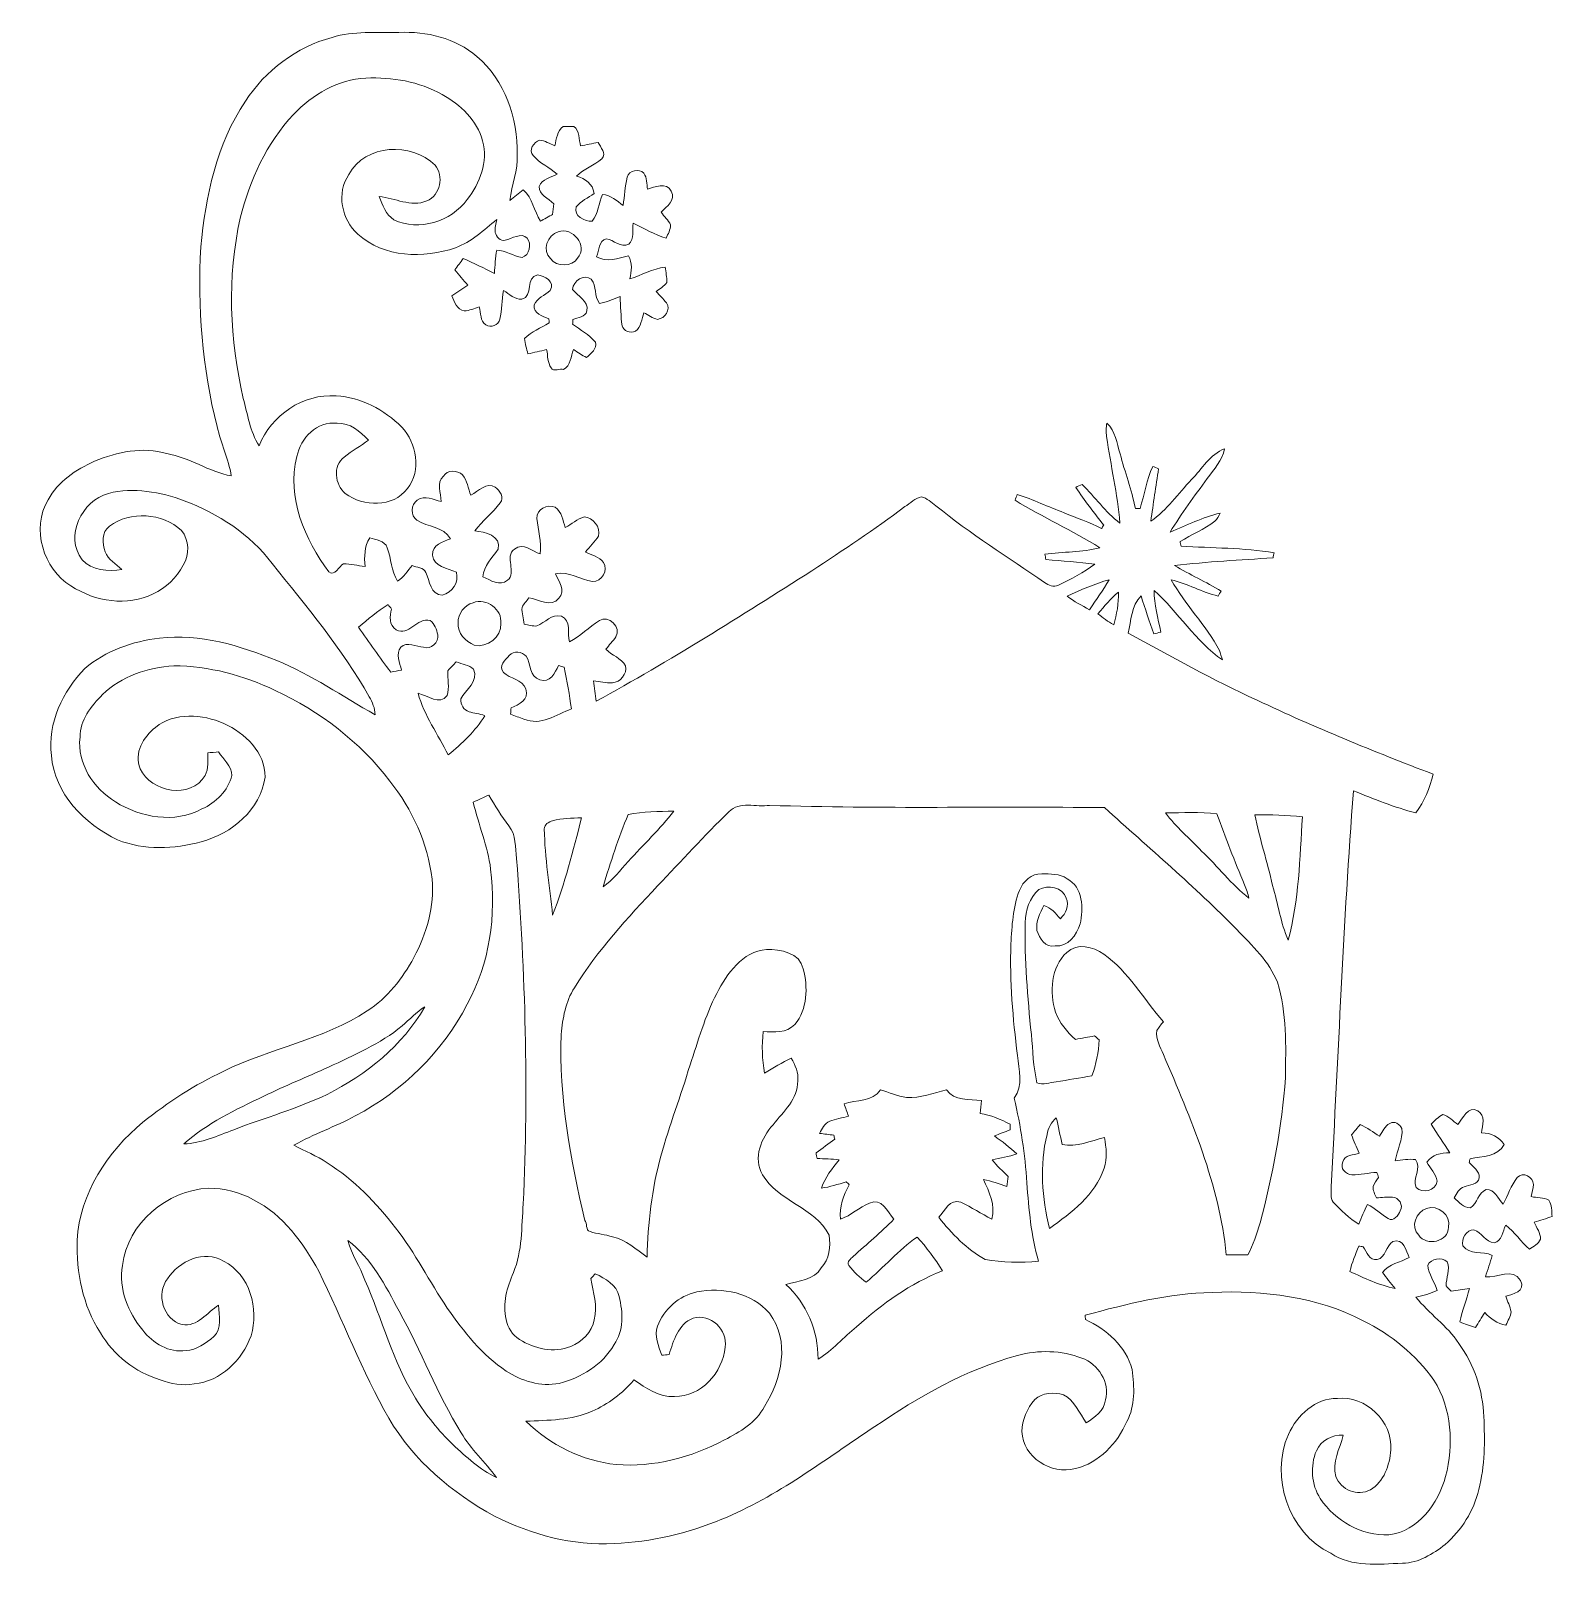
# Model space of a CAD drawing. Header units: centimetres. Extents: x -16.2 to 16, y -16.3 to 16.2.
import ezdxf

# ---------------------------------------------------------------- set-up
doc = ezdxf.new("R2010")
doc.units = ezdxf.units.CM
doc.header["$MEASUREMENT"] = 0
doc.layers.add('Layer 1', color=7, linetype='Continuous')

msp = doc.modelspace()

# ---------------------------------------------------------------- linework, layer by layer
at = {"layer": 'Layer 1', "color": 252, "lineweight": 9}
for points, knots in [([(-9.8069, 16.07725), (-9.35076, 16.21906), (-8.86498, 16.17497), (-8.39437, 16.18414), (-8.39437, 16.18414), (-7.81123, 16.20707), (-7.19352, 16.06843), (-6.7469, 15.67367), (-6.7469, 15.67367), (-6.14083, 15.17766), (-5.89106, 14.36345), (-5.89283, 13.60322), (-5.89283, 13.60322), (-5.87378, 13.2709), (-6.01595, 12.96046), (-6.04805, 12.63378), (-6.04805, 12.63378), (-5.95139, 12.70363), (-5.85967, 12.77983), (-5.76583, 12.85356), (-5.76583, 12.85356), (-5.56721, 12.68423), (-5.5397, 12.40801), (-5.40388, 12.19599), (-5.40388, 12.19599), (-5.33932, 12.23126), (-5.2102, 12.30217), (-5.14564, 12.33745), (-5.14564, 12.33745), (-5.13824, 12.41259), (-5.13047, 12.48773), (-5.12307, 12.56287), (-5.12307, 12.56287), (-5.2289, 12.67612), (-5.44656, 12.74808), (-5.42928, 12.92871), (-5.42928, 12.92871), (-5.37354, 13.08746), (-5.1848, 13.11603), (-5.05322, 13.188), (-5.05322, 13.188), (-5.21056, 13.33369), (-5.42152, 13.41519), (-5.55875, 13.5817), (-5.55875, 13.5817), (-5.66493, 13.69635), (-5.54322, 13.86462), (-5.42222, 13.90661), (-5.42222, 13.90661), (-5.30686, 13.89779), (-5.20597, 13.83252), (-5.10261, 13.78631), (-5.10261, 13.78631), (-5.05992, 13.92812), (-5.05357, 14.10063), (-4.92586, 14.198), (-4.92586, 14.198), (-4.86907, 14.19765), (-4.75547, 14.19659), (-4.69867, 14.19624), (-4.69867, 14.19624), (-4.57414, 14.10028), (-4.59566, 13.92248), (-4.55474, 13.78384), (-4.55474, 13.78384), (-4.43162, 13.80712), (-4.30991, 13.83499), (-4.18609, 13.85898), (-4.18609, 13.85898), (-4.1367, 13.75456), (-3.99594, 13.62474), (-4.10601, 13.51467), (-4.10601, 13.51467), (-4.26723, 13.36897), (-4.48736, 13.30406), (-4.64117, 13.14743), (-4.64117, 13.14743), (-4.4609, 13.09063), (-4.29404, 12.98762), (-4.27146, 12.78089), (-4.27146, 12.78089), (-4.39705, 12.68846), (-4.54839, 12.62214), (-4.64752, 12.49902), (-4.64752, 12.49902), (-4.71314, 12.299), (-4.46902, 12.19069), (-4.30921, 12.19281), (-4.30921, 12.19281), (-4.17445, 12.35015), (-4.18468, 12.58016), (-4.08943, 12.76008), (-4.08943, 12.76008), (-3.91657, 12.73821), (-3.78816, 12.62567), (-3.65692, 12.52548), (-3.65692, 12.52548), (-3.62164, 12.72339), (-3.62235, 12.92765), (-3.56908, 13.12167), (-3.56908, 13.12167), (-3.53063, 13.26949), (-3.31931, 13.31817), (-3.21736, 13.20705), (-3.21736, 13.20705), (-3.14857, 13.10933), (-3.15845, 12.98197), (-3.14328, 12.86873), (-3.14328, 12.86873), (-2.98382, 12.91601), (-2.74323, 13.02854), (-2.64127, 12.82887), (-2.64127, 12.82887), (-2.53121, 12.63131), (-2.74464, 12.51172), (-2.84941, 12.38578), (-2.84941, 12.38578), (-2.79473, 12.28806), (-2.69737, 12.21962), (-2.65362, 12.11485), (-2.65362, 12.11485), (-2.65609, 12.01501), (-2.70936, 11.92611), (-2.74534, 11.83545), (-2.74534, 11.83545), (-2.99158, 11.91094), (-3.21666, 12.03865), (-3.4449, 12.15506), (-3.4449, 12.15506), (-3.46536, 12.00619), (-3.41492, 11.82275), (-3.53804, 11.70845), (-3.53804, 11.70845), (-3.70702, 11.62166), (-3.85201, 11.79841), (-4.01287, 11.82416), (-4.01287, 11.82416), (-4.17621, 11.77936), (-4.16422, 11.57404), (-4.21925, 11.44245), (-4.21925, 11.44245), (-4.00582, 11.3084), (-3.76417, 11.41141), (-3.54368, 11.46433), (-3.54368, 11.46433), (-3.45831, 11.31193), (-3.47524, 11.13871), (-3.51581, 10.97573), (-3.51581, 10.97573), (-3.26287, 11.05193), (-3.03321, 11.19269), (-2.76686, 11.22549), (-2.76686, 11.22549), (-2.75028, 11.11754), (-2.7337, 11.00959), (-2.73194, 10.90023), (-2.73194, 10.90023), (-2.79297, 10.82015), (-2.88011, 10.76618), (-2.95913, 10.70621), (-2.95913, 10.70621), (-2.88504, 10.62824), (-2.81096, 10.55134), (-2.7397, 10.47019), (-2.7397, 10.47019), (-2.64233, 10.31356), (-2.77604, 10.14493), (-2.92808, 10.11848), (-2.92808, 10.11848), (-3.03533, 10.13964), (-3.12458, 10.20949), (-3.21877, 10.26064), (-3.21877, 10.26064), (-3.26604, 10.12624), (-3.27592, 9.96254), (-3.39551, 9.86765), (-3.39551, 9.86765), (-3.51158, 9.82144), (-3.64175, 9.87118), (-3.6795, 9.98477), (-3.6795, 9.98477), (-3.70384, 10.1908), (-3.70913, 10.39788), (-3.72219, 10.60461), (-3.72219, 10.60461), (-3.86259, 10.54252), (-4.00476, 10.47972), (-4.15822, 10.4582), (-4.15822, 10.4582), (-4.27287, 10.60566), (-4.21184, 10.82227), (-4.32932, 10.96585), (-4.32932, 10.96585), (-4.48524, 11.08932), (-4.70961, 10.93198), (-4.72337, 10.75418), (-4.72337, 10.75418), (-4.62318, 10.60355), (-4.37871, 10.51712), (-4.42069, 10.29839), (-4.42069, 10.29839), (-4.44785, 10.16363), (-4.61718, 10.15834), (-4.71843, 10.11776), (-4.71843, 10.11776), (-4.72019, 10.08426), (-4.72196, 10.05038), (-4.72337, 10.01652), (-4.72337, 10.01652), (-4.55827, 9.8994), (-4.37482, 9.79639), (-4.24289, 9.63905), (-4.24289, 9.63905), (-4.19456, 9.49865), (-4.34413, 9.39915), (-4.4288, 9.31131), (-4.4288, 9.31131), (-4.52123, 9.366), (-4.6133, 9.42174), (-4.70326, 9.48065), (-4.70326, 9.48065), (-4.76359, 9.34166), (-4.76464, 9.14127), (-4.91387, 9.05979), (-4.91387, 9.05979), (-4.98266, 9.09472), (-5.12624, 8.99876), (-5.17739, 9.09507), (-5.17739, 9.09507), (-5.25536, 9.20655), (-5.24583, 9.35189), (-5.2737, 9.48065), (-5.2737, 9.48065), (-5.40458, 9.44996), (-5.53617, 9.41857), (-5.6674, 9.3907), (-5.6674, 9.3907), (-5.69845, 9.49618), (-5.72667, 9.60377), (-5.74184, 9.71278), (-5.74184, 9.71278), (-5.59367, 9.85742), (-5.39788, 9.94032), (-5.22079, 10.04439), (-5.22079, 10.04439), (-5.22149, 10.06697), (-5.22255, 10.11177), (-5.22326, 10.13399), (-5.22326, 10.13399), (-5.35237, 10.18868), (-5.56369, 10.2416), (-5.53546, 10.42434), (-5.53546, 10.42434), (-5.48149, 10.57744), (-5.30087, 10.61907), (-5.19856, 10.73161), (-5.19856, 10.73161), (-5.08497, 10.93093), (-5.32133, 11.03182), (-5.4642, 11.06004), (-5.4642, 11.06004), (-5.72385, 11.01665), (-5.54852, 10.61307), (-5.79476, 10.54357), (-5.79476, 10.54357), (-5.9528, 10.53405), (-6.05934, 10.65435), (-6.18281, 10.72808), (-6.18281, 10.72808), (-6.21879, 10.52735), (-6.21844, 10.32131), (-6.26183, 10.12201), (-6.26183, 10.12201), (-6.283, 9.99677), (-6.45692, 9.93467), (-6.55676, 10.00665), (-6.55676, 10.00665), (-6.68376, 10.08249), (-6.65342, 10.25818), (-6.6961, 10.38341), (-6.6961, 10.38341), (-6.80123, 10.35166), (-6.90389, 10.30369), (-7.01501, 10.29839), (-7.01501, 10.29839), (-7.1653, 10.32485), (-7.22351, 10.49736), (-7.27254, 10.61872), (-7.27254, 10.61872), (-7.16106, 10.69386), (-7.04888, 10.76794), (-6.93776, 10.84308), (-6.93776, 10.84308), (-7.02983, 10.94962), (-7.12261, 11.0551), (-7.21045, 11.16517), (-7.21045, 11.16517), (-7.15295, 11.24525), (-7.09509, 11.32462), (-7.03724, 11.404), (-7.03724, 11.404), (-6.81146, 11.31122), (-6.5945, 11.19868), (-6.37684, 11.08826), (-6.37684, 11.08826), (-6.36202, 11.25407), (-6.35849, 11.42129), (-6.32816, 11.58533), (-6.32816, 11.58533), (-6.13942, 11.56945), (-5.97714, 11.45727), (-5.79299, 11.43046), (-5.79299, 11.43046), (-5.63142, 11.46821), (-5.58309, 11.72079), (-5.68434, 11.83404), (-5.68434, 11.83404), (-5.81804, 11.96986), (-6.00289, 11.81816), (-6.1493, 11.79488), (-6.1493, 11.79488), (-6.25196, 11.75889), (-6.33451, 11.87214), (-6.36132, 11.95821), (-6.36132, 11.95821), (-6.37084, 12.05029), (-6.34191, 12.14095), (-6.32674, 12.23091), (-6.32674, 12.23091), (-6.59415, 12.0009), (-6.86649, 11.76207), (-7.19811, 11.63013), (-7.19811, 11.63013), (-7.87756, 11.40718), (-8.7087, 11.41776), (-9.26327, 11.92329), (-9.26327, 11.92329), (-9.60334, 12.22738), (-9.72011, 12.79253), (-9.45094, 13.17882), (-9.45094, 13.17882), (-9.10628, 13.82794), (-8.12662, 13.86921), (-7.62991, 13.37991), (-7.62991, 13.37991), (-7.43658, 13.14637), (-7.5156, 12.74632), (-7.80277, 12.62285), (-7.80277, 12.62285), (-8.14461, 12.48244), (-8.4734, 12.68846), (-8.8103, 12.71281), (-8.8103, 12.71281), (-8.74151, 12.53501), (-8.66707, 12.33392), (-8.50232, 12.22456), (-8.50232, 12.22456), (-7.96716, 11.97726), (-7.29194, 12.18117), (-6.95046, 12.65248), (-6.95046, 12.65248), (-6.6767, 12.99785), (-6.51019, 13.44835), (-6.62449, 13.89002), (-6.62449, 13.89002), (-6.74584, 14.32359), (-7.08874, 14.66402), (-7.47962, 14.86969), (-7.47962, 14.86969), (-7.96434, 15.14944), (-8.53584, 15.23975), (-9.08899, 15.21823), (-9.08899, 15.21823), (-9.67919, 15.18719), (-10.22035, 14.87674), (-10.61793, 14.45094), (-10.61793, 14.45094), (-11.19155, 13.84593), (-11.54609, 13.06241), (-11.74471, 12.26019), (-11.74471, 12.26019), (-12.02693, 11.00783), (-11.97154, 9.6962), (-11.68085, 8.45053), (-11.68085, 8.45053), (-11.5916, 8.11223), (-11.5408, 7.74993), (-11.34889, 7.44971), (-11.34889, 7.44971), (-11.08889, 8.09565), (-10.42108, 8.55073), (-9.71976, 8.50416), (-9.71976, 8.50416), (-9.19553, 8.47347), (-8.69953, 8.21312), (-8.33511, 7.84306), (-8.33511, 7.84306), (-8.01867, 7.50228), (-7.90825, 6.92549), (-8.21305, 6.54272), (-8.21305, 6.54272), (-8.52243, 6.13844), (-9.14544, 6.15396), (-9.52573, 6.44042), (-9.52573, 6.44042), (-9.74869, 6.62139), (-9.7949, 7.03026), (-9.5529, 7.21088), (-9.5529, 7.21088), (-9.38603, 7.33929), (-9.20047, 7.44019), (-9.03431, 7.56931), (-9.03431, 7.56931), (-9.21705, 7.74181), (-9.4266, 7.94537), (-9.70071, 7.92314), (-9.70071, 7.92314), (-10.1184, 7.97923), (-10.47823, 7.60811), (-10.54844, 7.219), (-10.54844, 7.219), (-10.77069, 6.35399), (-10.38051, 5.46887), (-9.87181, 4.78235), (-9.87181, 4.78235), (-9.74869, 4.68394), (-9.65591, 4.90301), (-9.5656, 4.95699), (-9.5656, 4.95699), (-9.41249, 4.94534), (-9.26115, 4.91994), (-9.10981, 4.89419), (-9.10981, 4.89419), (-9.12568, 5.10445), (-9.12674, 5.31858), (-9.01068, 5.5052), (-9.01068, 5.5052), (-8.88438, 5.45476), (-8.69318, 5.45052), (-8.6385, 5.2953), (-8.6385, 5.2953), (-8.55348, 5.06458), (-8.55701, 4.80071), (-8.42189, 4.58974), (-8.42189, 4.58974), (-8.28642, 4.66453), (-8.21305, 4.80917), (-8.11427, 4.92136), (-8.11427, 4.92136), (-8.02643, 4.87479), (-7.86627, 4.8822), (-7.82393, 4.76754), (-7.82393, 4.76754), (-7.74597, 4.6035), (-7.72374, 4.29412), (-7.47786, 4.29305), (-7.47786, 4.29305), (-7.26619, 4.34492), (-7.1212, 4.55658), (-7.17976, 4.77425), (-7.17976, 4.77425), (-7.3558, 4.8635), (-7.66483, 4.88819), (-7.68212, 5.14008), (-7.68212, 5.14008), (-7.6987, 5.35598), (-7.45951, 5.41701), (-7.30394, 5.48439), (-7.30394, 5.48439), (-7.44893, 5.74262), (-7.78513, 5.72639), (-8.01267, 5.87386), (-8.01267, 5.87386), (-8.15272, 5.97016), (-8.14849, 6.20758), (-8.00526, 6.30036), (-8.00526, 6.30036), (-7.85216, 6.4189), (-7.66271, 6.30142), (-7.49902, 6.2732), (-7.49902, 6.2732), (-7.5022, 6.45029), (-7.61121, 6.66866), (-7.45422, 6.80625), (-7.45422, 6.80625), (-7.37061, 6.94418), (-7.15683, 6.93713), (-7.04888, 6.83553), (-7.04888, 6.83553), (-6.95046, 6.7117), (-6.92894, 6.54731), (-6.8732, 6.40196), (-6.8732, 6.40196), (-6.71515, 6.47993), (-6.53982, 6.69547), (-6.3592, 6.57236), (-6.3592, 6.57236), (-6.25725, 6.50568), (-6.16835, 6.35328), (-6.25196, 6.24039), (-6.25196, 6.24039), (-6.41247, 6.02731), (-6.63049, 5.86433), (-6.78853, 5.64843), (-6.78853, 5.64843), (-6.58815, 5.63256), (-6.21985, 5.54965), (-6.29817, 5.26179), (-6.29817, 5.26179), (-6.42517, 5.07623), (-6.60191, 4.91642), (-6.62061, 4.67547), (-6.62061, 4.67547), (-6.46221, 4.61585), (-6.25619, 4.46451), (-6.10202, 4.60703), (-6.10202, 4.60703), (-5.88859, 4.76896), (-6.18034, 5.10656), (-5.94962, 5.26708), (-5.94962, 5.26708), (-5.76689, 5.40925), (-5.58132, 5.21769), (-5.40635, 5.16301), (-5.40635, 5.16301), (-5.38306, 5.41771), (-5.4515, 5.66466), (-5.48008, 5.91513), (-5.48008, 5.91513), (-5.48184, 6.10669), (-5.26277, 6.22275), (-5.08955, 6.14937), (-5.08955, 6.14937), (-4.94879, 6.05342), (-4.93504, 5.86786), (-4.87789, 5.7204), (-4.87789, 5.7204), (-4.74312, 5.79166), (-4.62706, 5.90561), (-4.47748, 5.94406), (-4.47748, 5.94406), (-4.28663, 5.93312), (-4.13141, 5.73027), (-4.1748, 5.54048), (-4.1748, 5.54048), (-4.2577, 5.41983), (-4.36424, 5.31753), (-4.45491, 5.20287), (-4.45491, 5.20287), (-4.32191, 5.14184), (-4.15892, 5.10726), (-4.06932, 4.98168), (-4.06932, 4.98168), (-3.95961, 4.81764), (-4.11447, 4.57704), (-4.30145, 4.57845), (-4.30145, 4.57845), (-4.56321, 4.62185), (-4.81051, 4.80952), (-5.08567, 4.73968), (-5.08567, 4.73968), (-5.00982, 4.58481), (-4.87012, 4.38619), (-5.01476, 4.22602), (-5.01476, 4.22602), (-5.17598, 4.01648), (-5.44797, 4.21333), (-5.64659, 4.23203), (-5.64659, 4.23203), (-5.69845, 4.16782), (-5.7623, 4.10891), (-5.79299, 4.03024), (-5.79299, 4.03024), (-5.8004, 3.91206), (-5.76336, 3.79599), (-5.74713, 3.67958), (-5.74713, 3.67958), (-5.65788, 3.66264), (-5.56862, 3.63195), (-5.4769, 3.64042), (-5.4769, 3.64042), (-5.30651, 3.71133), (-5.16575, 3.90289), (-4.95973, 3.84574), (-4.95973, 3.84574), (-4.74736, 3.75789), (-4.83696, 3.48414), (-4.79216, 3.30316), (-4.79216, 3.30316), (-4.56144, 3.42593), (-4.37447, 3.61361), (-4.15751, 3.75684), (-4.15751, 3.75684), (-3.96807, 3.88772), (-3.68126, 3.6002), (-3.81144, 3.41111), (-3.81144, 3.41111), (-3.86965, 3.31481), (-3.95608, 3.24002), (-4.01993, 3.14794), (-4.01993, 3.14794), (-3.89152, 3.02094), (-3.69926, 2.9585), (-3.60577, 2.79799), (-3.60577, 2.79799), (-3.56767, 2.62971), (-3.71337, 2.44874), (-3.88446, 2.43921), (-3.88446, 2.43921), (-4.01746, 2.43004), (-4.14905, 2.47131), (-4.27993, 2.4819), (-4.27993, 2.4819), (-4.26652, 2.33761), (-4.24606, 2.19333), (-4.22313, 2.0501), (-4.22313, 2.0501), (-2.66773, 2.90488), (-1.16525, 3.85244), (0.33088, 4.806), (0.33088, 4.806), (0.99198, 5.24697), (1.65909, 5.68053), (2.29232, 6.16207), (2.29232, 6.16207), (2.40768, 6.23087), (2.50787, 6.34869), (2.64722, 6.36845), (2.64722, 6.36845), (2.76681, 6.3494), (2.84936, 6.23898), (2.95237, 6.18218), (2.95237, 6.18218), (3.68086, 5.59058), (4.47284, 5.0861), (5.24825, 4.55976), (5.24825, 4.55976), (5.33186, 4.50225), (5.4391, 4.4451), (5.53858, 4.50331), (5.53858, 4.50331), (5.80634, 4.63102), (6.07022, 4.77248), (6.31152, 4.94534), (6.31152, 4.94534), (5.96756, 4.99403), (5.62078, 5.01201), (5.27576, 5.04553), (5.27576, 5.04553), (5.26977, 5.07305), (5.25777, 5.12807), (5.25178, 5.15559), (5.25178, 5.15559), (5.63842, 5.21346), (6.03706, 5.19052), (6.417, 5.29318), (6.417, 5.29318), (5.83492, 5.65478), (5.20944, 5.94124), (4.62383, 6.29684), (4.62383, 6.29684), (4.639, 6.33846), (4.65488, 6.37974), (4.67075, 6.42101), (4.67075, 6.42101), (5.00659, 6.30954), (5.32798, 6.15819), (5.65888, 6.03261), (5.65888, 6.03261), (5.92417, 5.9243), (6.19546, 5.82976), (6.45122, 5.69958), (6.45122, 5.69958), (6.46286, 5.71758), (6.48579, 5.75391), (6.49743, 5.7719), (6.49743, 5.7719), (6.29423, 6.03261), (6.08645, 6.29084), (5.90583, 6.56812), (5.90583, 6.56812), (5.95028, 6.58999), (5.99473, 6.61187), (6.03988, 6.63339), (6.03988, 6.63339), (6.31011, 6.36527), (6.53448, 6.04919), (6.83645, 5.81424), (6.83645, 5.81424), (6.79412, 6.43054), (6.64172, 7.03167), (6.55776, 7.64233), (6.55776, 7.64233), (6.54294, 7.73723), (6.55106, 7.83354), (6.56234, 7.92843), (6.56234, 7.92843), (6.74755, 7.76369), (6.77048, 7.50157), (6.84351, 7.28003), (6.84351, 7.28003), (6.9444, 6.89338), (7.08551, 6.51838), (7.1663, 6.12644), (7.1663, 6.12644), (7.1917, 6.12644), (7.24179, 6.12644), (7.26684, 6.12644), (7.26684, 6.12644), (7.35609, 6.42137), (7.40443, 6.73075), (7.53178, 7.01333), (7.53178, 7.01333), (7.57305, 6.99639), (7.61468, 6.97911), (7.65666, 6.96217), (7.65666, 6.96217), (7.59704, 6.59387), (7.54659, 6.22416), (7.49121, 5.85516), (7.49121, 5.85516), (7.83129, 6.08905), (8.07012, 6.43795), (8.35269, 6.73357), (8.35269, 6.73357), (8.57424, 6.959), (8.7411, 7.26803), (9.05119, 7.3841), (9.05119, 7.3841), (8.99757, 7.14068), (8.82436, 6.95336), (8.68571, 6.75474), (8.68571, 6.75474), (8.40878, 6.38891), (8.14349, 6.01391), (7.89867, 5.6255), (7.89867, 5.6255), (8.2518, 5.75991), (8.58764, 5.94265), (8.95841, 6.02731), (8.95841, 6.02731), (8.92313, 5.9684), (8.89809, 5.89926), (8.84517, 5.85339), (8.84517, 5.85339), (8.61657, 5.6823), (8.35234, 5.57082), (8.10857, 5.42477), (8.10857, 5.42477), (8.11457, 5.40043), (8.12691, 5.35174), (8.13291, 5.3274), (8.13291, 5.3274), (8.78802, 5.28401), (9.44842, 5.29601), (10.09753, 5.187), (10.09753, 5.187), (10.09153, 5.16054), (10.07954, 5.10726), (10.07354, 5.0808), (10.07354, 5.0808), (9.37963, 5.03213), (8.68395, 4.99932), (7.99286, 4.91818), (7.99286, 4.91818), (8.31494, 4.72662), (8.65608, 4.56893), (8.97923, 4.37914), (8.97923, 4.37914), (8.963, 4.35231), (8.93019, 4.2987), (8.91396, 4.27189), (8.91396, 4.27189), (8.57283, 4.35479), (8.26485, 4.53436), (7.92301, 4.6155), (7.92301, 4.6155), (8.21793, 4.08845), (8.65432, 3.65559), (8.94183, 3.12536), (8.94183, 3.12536), (8.95806, 3.07456), (8.98981, 2.97261), (9.00604, 2.92181), (9.00604, 2.92181), (8.43418, 3.31586), (8.07506, 3.93534), (7.56035, 4.39184), (7.56035, 4.39184), (7.56388, 4.09268), (7.64714, 3.80411), (7.70111, 3.51201), (7.70111, 3.51201), (7.65172, 3.4986), (7.60198, 3.48484), (7.55294, 3.47144), (7.55294, 3.47144), (7.45558, 3.73673), (7.37656, 4.00801), (7.28519, 4.27507), (7.28519, 4.27507), (7.07458, 4.07539), (7.07952, 3.75084), (7.01002, 3.48696), (7.01002, 3.48696), (7.91419, 3.00436), (8.8046, 2.49248), (9.74087, 2.07197), (9.74087, 2.07197), (10.95302, 1.49341), (12.19832, 0.98824), (13.45386, 0.51128), (13.45386, 0.51128), (13.38648, 0.21742), (13.269, -0.06375), (13.09438, -0.31069), (13.09438, -0.31069), (12.63929, -0.19392), (12.20432, -0.01859), (11.77111, 0.15991), (11.77111, 0.15991), (11.5605, -2.62775), (11.45502, -5.4221), (11.3005, -8.21292), (11.3005, -8.21292), (11.31391, -8.31311), (11.27122, -8.44505), (11.34389, -8.53359), (11.34389, -8.53359), (11.51182, -8.69976), (11.67621, -8.87931), (11.88364, -8.99856), (11.88364, -8.99856), (11.94009, -8.85674), (12.00218, -8.71775), (12.06956, -8.58122), (12.06956, -8.58122), (12.22972, -8.66094), (12.3546, -8.79324), (12.50841, -8.8825), (12.50841, -8.8825), (12.62448, -8.95411), (12.72149, -8.80877), (12.76312, -8.71598), (12.76312, -8.71598), (12.83473, -8.59639), (12.72961, -8.43517), (12.59802, -8.42918), (12.59802, -8.42918), (12.48337, -8.42459), (12.37118, -8.43834), (12.25829, -8.44364), (12.25829, -8.44364), (12.22866, -8.36673), (12.17998, -8.29018), (12.18703, -8.20552), (12.18703, -8.20552), (12.21138, -8.13461), (12.25935, -8.07568), (12.30098, -8.01396), (12.30098, -8.01396), (12.29004, -7.97727), (12.27981, -7.94092), (12.26994, -7.90495), (12.26994, -7.90495), (12.09284, -7.91976), (11.91716, -7.95363), (11.73971, -7.96068), (11.73971, -7.96068), (11.61518, -7.95222), (11.47583, -7.81817), (11.55168, -7.68235), (11.55168, -7.68235), (11.5792, -7.52959), (11.78593, -7.54723), (11.89211, -7.49925), (11.89211, -7.49925), (11.83778, -7.37049), (11.7824, -7.24243), (11.7316, -7.11332), (11.7316, -7.11332), (11.77816, -7.05864), (11.8713, -6.94892), (11.91786, -6.89424), (11.91786, -6.89424), (12.05862, -6.96727), (12.19233, -7.05475), (12.32532, -7.14224), (12.32532, -7.14224), (12.38494, -7.04382), (12.43574, -6.93022), (12.53946, -6.86955), (12.53946, -6.86955), (12.65341, -6.8064), (12.74336, -6.89636), (12.79804, -6.97714), (12.79804, -6.97714), (12.81709, -7.21668), (12.69468, -7.43152), (12.65341, -7.66188), (12.65341, -7.66188), (12.79699, -7.64601), (12.94198, -7.61743), (13.08697, -7.63472), (13.08697, -7.63472), (13.21573, -7.81921), (13.01218, -8.03371), (13.09896, -8.22351), (13.09896, -8.22351), (13.22314, -8.36991), (13.52089, -8.28842), (13.5417, -8.09051), (13.5417, -8.09051), (13.51101, -7.93881), (13.39671, -7.82028), (13.32509, -7.68799), (13.32509, -7.68799), (13.43446, -7.52536), (13.62319, -7.49079), (13.80593, -7.49573), (13.80593, -7.49573), (13.69093, -7.28406), (13.5357, -7.09779), (13.41682, -6.8886), (13.41682, -6.8886), (13.49161, -6.81416), (13.56428, -6.73302), (13.65953, -6.68399), (13.65953, -6.68399), (13.78547, -6.71785), (13.87613, -6.8191), (13.97773, -6.89495), (13.97773, -6.89495), (14.08074, -6.77923), (14.19434, -6.48431), (14.39754, -6.60708), (14.39754, -6.60708), (14.57816, -6.69422), (14.4942, -6.91576), (14.4815, -7.07345), (14.4815, -7.07345), (14.67659, -7.06851), (14.85015, -7.15671), (14.95916, -7.3151), (14.95916, -7.3151), (14.81699, -7.5818), (14.49385, -7.56628), (14.23703, -7.6192), (14.23703, -7.6192), (14.23209, -7.63895), (14.22221, -7.67811), (14.21762, -7.69787), (14.21762, -7.69787), (14.30229, -7.78993), (14.43811, -7.87743), (14.42858, -8.01853), (14.42858, -8.01853), (14.41306, -8.17059), (14.2148, -8.16706), (14.11391, -8.21363), (14.11391, -8.21363), (13.99784, -8.23374), (13.95868, -8.35721), (13.90189, -8.44329), (13.90189, -8.44329), (14.00384, -8.53148), (14.09239, -8.65919), (14.2462, -8.65354), (14.2462, -8.65354), (14.39331, -8.55865), (14.40248, -8.33005), (14.57499, -8.26972), (14.57499, -8.26972), (14.75773, -8.25736), (14.82758, -8.46516), (14.93482, -8.57629), (14.93482, -8.57629), (15.03818, -8.39212), (15.0978, -8.17764), (15.23468, -8.01466), (15.23468, -8.01466), (15.35039, -7.88096), (15.57758, -8.00373), (15.57546, -8.16459), (15.57546, -8.16459), (15.57088, -8.25067), (15.54548, -8.33427), (15.52819, -8.41895), (15.52819, -8.41895), (15.64778, -8.44364), (15.78854, -8.43059), (15.89931, -8.49585), (15.89931, -8.49585), (15.9734, -8.59251), (15.95435, -8.72269), (15.97304, -8.83805), (15.97304, -8.83805), (15.84604, -8.87967), (15.7201, -8.92236), (15.59204, -8.95974), (15.59204, -8.95974), (15.6432, -9.07441), (15.72892, -9.18623), (15.72469, -9.31712), (15.72469, -9.31712), (15.68059, -9.41801), (15.57546, -9.46846), (15.4915, -9.53054), (15.4915, -9.53054), (15.30982, -9.37427), (15.18176, -9.16542), (14.99021, -9.02043), (14.99021, -9.02043), (14.92424, -9.14813), (14.91506, -9.35909), (14.74538, -9.39578), (14.74538, -9.39578), (14.56476, -9.37709), (14.48115, -9.18024), (14.31958, -9.11956), (14.31958, -9.11956), (14.15483, -9.11956), (14.05076, -9.30935), (14.08709, -9.45752), (14.08709, -9.45752), (14.22574, -9.6572), (14.50478, -9.56018), (14.70163, -9.65967), (14.70163, -9.65967), (14.66424, -9.81383), (14.60885, -9.9634), (14.56052, -10.11439), (14.56052, -10.11439), (14.80606, -10.13098), (15.13873, -9.92319), (15.30206, -10.18777), (15.30206, -10.18777), (15.42377, -10.42449), (15.13767, -10.48058), (14.98985, -10.52327), (14.98985, -10.52327), (15.02725, -10.63298), (15.08263, -10.7374), (15.10345, -10.85276), (15.10345, -10.85276), (15.09569, -10.95295), (15.03324, -11.04008), (14.99479, -11.1311), (14.99479, -11.1311), (14.81205, -11.10676), (14.66812, -10.99669), (14.54818, -10.86722), (14.54818, -10.86722), (14.47938, -10.972), (14.41588, -11.07995), (14.34886, -11.18578), (14.34886, -11.18578), (14.23632, -11.15086), (14.12908, -11.11311), (14.02183, -11.06725), (14.02183, -11.06725), (14.06875, -10.82524), (14.16718, -10.59805), (14.22256, -10.35852), (14.22256, -10.35852), (14.09486, -10.37475), (13.96609, -10.39627), (13.83944, -10.41743), (13.83944, -10.41743), (13.8024, -10.37933), (13.76536, -10.34158), (13.72867, -10.30454), (13.72867, -10.30454), (13.72832, -10.13874), (13.82745, -9.95669), (13.7509, -9.79619), (13.7509, -9.79619), (13.63942, -9.68612), (13.41258, -9.72599), (13.34238, -9.86604), (13.34238, -9.86604), (13.36037, -10.06183), (13.48314, -10.22094), (13.54311, -10.40297), (13.54311, -10.40297), (13.39777, -10.464), (13.24854, -10.51409), (13.09297, -10.53949), (13.09297, -10.53949), (13.36461, -10.89439), (13.75654, -11.13922), (13.99678, -11.52163), (13.99678, -11.52163), (14.32734, -11.96683), (14.50443, -12.51505), (14.52771, -13.0675), (14.52771, -13.0675), (14.54888, -13.58114), (14.55488, -14.10678), (14.41906, -14.60773), (14.41906, -14.60773), (14.31781, -15.05822), (14.05534, -15.46498), (13.7128, -15.77048), (13.7128, -15.77048), (13.44857, -15.96557), (13.14976, -16.16524), (12.80722, -16.16348), (12.80722, -16.16348), (12.29639, -16.18852), (11.74571, -16.25061), (11.29309, -15.95569), (11.29309, -15.95569), (10.40092, -15.52107), (10.00793, -14.34032), (10.39739, -13.44356), (10.39739, -13.44356), (10.57837, -13.03857), (10.96854, -12.67627), (11.43279, -12.68156), (11.43279, -12.68156), (12.03181, -12.61982), (12.60825, -13.16663), (12.56239, -13.77235), (12.56239, -13.77235), (12.5384, -14.08703), (12.42022, -14.44439), (12.13235, -14.61443), (12.13235, -14.61443), (11.85648, -14.75554), (11.50441, -14.61725), (11.4021, -14.33185), (11.4021, -14.33185), (11.30826, -14.0327), (11.48924, -13.74765), (11.55415, -13.4612), (11.55415, -13.4612), (11.32449, -13.44673), (11.08496, -13.57268), (10.99112, -13.78681), (10.99112, -13.78681), (10.85671, -14.11172), (10.87929, -14.50189), (11.07296, -14.79999), (11.07296, -14.79999), (11.38729, -15.27201), (11.94785, -15.58845), (12.52076, -15.56658), (12.52076, -15.56658), (13.14412, -15.48508), (13.56675, -14.90547), (13.72021, -14.33327), (13.72021, -14.33327), (13.8913, -13.65593), (13.85673, -12.89852), (13.47009, -12.29844), (13.47009, -12.29844), (13.09332, -11.75834), (12.56698, -11.33324), (11.97995, -11.04008), (11.97995, -11.04008), (11.00241, -10.53314), (9.87281, -10.39239), (8.78484, -10.44354), (8.78484, -10.44354), (7.87327, -10.46541), (6.9825, -10.68625), (6.10726, -10.92332), (6.10726, -10.92332), (6.10761, -10.94554), (6.10867, -10.98999), (6.10903, -11.01257), (6.10903, -11.01257), (6.55494, -11.226), (6.97298, -11.57666), (7.09716, -12.07478), (7.09716, -12.07478), (7.14725, -12.4385), (7.16383, -12.83784), (6.98638, -13.17227), (6.98638, -13.17227), (6.78283, -13.63441), (6.39971, -14.04258), (5.89665, -14.16675), (5.89665, -14.16675), (5.39006, -14.3001), (4.7914, -13.92475), (4.76671, -13.38394), (4.76671, -13.38394), (4.77623, -13.137), (4.87677, -12.89287), (5.0394, -12.70731), (5.0394, -12.70731), (5.19709, -12.55632), (5.44933, -12.54645), (5.6483, -12.60536), (5.6483, -12.60536), (5.88113, -12.72989), (5.98344, -12.99342), (6.12631, -13.20014), (6.12631, -13.20014), (6.30446, -13.08373), (6.50837, -12.94791), (6.5313, -12.71507), (6.5313, -12.71507), (6.63925, -12.34677), (6.38031, -11.95554), (6.03459, -11.82995), (6.03459, -11.82995), (5.60244, -11.66556), (5.11772, -11.65286), (4.67322, -11.77668), (4.67322, -11.77668), (3.58067, -12.07267), (2.58971, -12.64699), (1.65909, -13.2774), (1.65909, -13.2774), (0.61098, -13.97167), (-0.39972, -14.75483), (-1.57095, -15.23673), (-1.57095, -15.23673), (-2.29097, -15.53447), (-3.06249, -15.72039), (-3.84284, -15.74614), (-3.84284, -15.74614), (-4.71878, -15.80012), (-5.59261, -15.56234), (-6.37084, -15.17041), (-6.37084, -15.17041), (-7.26972, -14.67969), (-8.08499, -13.99389), (-8.6071, -13.10278), (-8.6071, -13.10278), (-9.17789, -12.10512), (-9.5783, -11.02421), (-10.08736, -9.99622), (-10.08736, -9.99622), (-10.41544, -9.39473), (-10.84124, -8.80418), (-11.46425, -8.4828), (-11.46425, -8.4828), (-11.75458, -8.32123), (-12.08478, -8.2422), (-12.41639, -8.23868), (-12.41639, -8.23868), (-13.29411, -8.28453), (-14.12737, -8.98233), (-14.23249, -9.87063), (-14.23249, -9.87063), (-14.31716, -10.36557), (-14.11855, -10.86722), (-13.80387, -11.24364), (-13.80387, -11.24364), (-13.59044, -11.5181), (-13.24895, -11.72377), (-12.89053, -11.67297), (-12.89053, -11.67297), (-12.66581, -11.65533), (-12.47213, -11.51951), (-12.30597, -11.37734), (-12.30597, -11.37734), (-12.12288, -11.20589), (-12.19767, -10.9339), (-12.20191, -10.712), (-12.20191, -10.712), (-12.45026, -10.86475), (-12.64429, -11.17555), (-12.97555, -11.12334), (-12.97555, -11.12334), (-13.37419, -11.01751), (-13.53152, -10.46788), (-13.28141, -10.15249), (-13.28141, -10.15249), (-13.04328, -9.77749), (-12.50424, -9.52949), (-12.09713, -9.78455), (-12.09713, -9.78455), (-11.53798, -10.06042), (-11.34959, -10.79279), (-11.51646, -11.35864), (-11.51646, -11.35864), (-11.70061, -11.8737), (-12.15781, -12.32173), (-12.71978, -12.37288), (-12.71978, -12.37288), (-12.96214, -12.42721), (-13.20873, -12.36829), (-13.43733, -12.28786), (-13.43733, -12.28786), (-13.9605, -12.12699), (-14.42687, -11.77104), (-14.70028, -11.29444), (-14.70028, -11.29444), (-15.07775, -10.72012), (-15.20581, -10.01632), (-15.1924, -9.33863), (-15.1924, -9.33863), (-15.13455, -8.35262), (-14.54752, -7.46292), (-13.80246, -6.84697), (-13.80246, -6.84697), (-13.27435, -6.42646), (-12.70638, -6.05216), (-12.09396, -5.7657), (-12.09396, -5.7657), (-11.10759, -5.2831), (-9.98999, -5.10213), (-9.06395, -4.49394), (-9.06395, -4.49394), (-8.63638, -4.21841), (-8.31535, -3.80955), (-8.07829, -3.3647), (-8.07829, -3.3647), (-7.80841, -2.85882), (-7.63449, -2.28731), (-7.6927, -1.7084), (-7.6927, -1.7084), (-7.78019, -0.95098), (-8.11286, -0.23238), (-8.58523, 0.361), (-8.58523, 0.361), (-9.21176, 1.19249), (-10.06866, 1.83526), (-11.00564, 2.27976), (-11.00564, 2.27976), (-11.67556, 2.5962), (-12.40757, 2.79728), (-13.15158, 2.79834), (-13.15158, 2.79834), (-13.70051, 2.76765), (-14.25366, 2.57433), (-14.65583, 2.19015), (-14.65583, 2.19015), (-14.89607, 1.9485), (-15.13349, 1.64934), (-15.12996, 1.29057), (-15.12996, 1.29057), (-15.20299, 0.73424), (-14.84033, 0.20824), (-14.38348, -0.07539), (-14.38348, -0.07539), (-13.84938, -0.41053), (-13.12971, -0.53647), (-12.55645, -0.22673), (-12.55645, -0.22673), (-12.25976, -0.09373), (-12.00223, 0.16097), (-11.92251, 0.48165), (-11.92251, 0.48165), (-11.92886, 0.67991), (-12.09889, 0.82102), (-12.20261, 0.97801), (-12.20261, 0.97801), (-12.25941, 0.97377), (-12.37265, 0.96531), (-12.42909, 0.96107), (-12.42909, 0.96107), (-12.44356, 0.80479), (-12.40546, 0.62629), (-12.49012, 0.48235), (-12.49012, 0.48235), (-12.78081, -0.03164), (-13.63983, 0.12464), (-13.86067, 0.62311), (-13.86067, 0.62311), (-13.99754, 0.95684), (-13.78941, 1.28951), (-13.53964, 1.49835), (-13.53964, 1.49835), (-13.13183, 1.82397), (-12.54375, 1.77881), (-12.09113, 1.5809), (-12.09113, 1.5809), (-11.64875, 1.36994), (-11.21483, 0.97624), (-11.22048, 0.44602), (-11.22048, 0.44602), (-11.31749, -0.2479), (-11.92427, -0.74143), (-12.56879, -0.9203), (-12.56879, -0.9203), (-13.14312, -1.07234), (-13.77706, -1.10515), (-14.33621, -0.87902), (-14.33621, -0.87902), (-15.03506, -0.54317), (-15.67042, 0.09677), (-15.73674, 0.90463), (-15.73674, 0.90463), (-15.81611, 1.58796), (-15.50002, 2.26106), (-15.02836, 2.74013), (-15.02836, 2.74013), (-14.58951, 3.11937), (-14.02012, 3.31586), (-13.45074, 3.38501), (-13.45074, 3.38501), (-12.59913, 3.4859), (-11.75458, 3.22873), (-10.97494, 2.90946), (-10.97494, 2.90946), (-10.23693, 2.61525), (-9.58853, 2.14605), (-8.89532, 1.76611), (-8.89532, 1.76611), (-8.90449, 1.90052), (-8.94824, 2.02964), (-9.02056, 2.14323), (-9.02056, 2.14323), (-9.59452, 3.15782), (-10.34806, 4.05423), (-11.07372, 4.96192), (-11.07372, 4.96192), (-11.53727, 5.58281), (-12.21037, 6.01814), (-12.93039, 6.28519), (-12.93039, 6.28519), (-13.43451, 6.47569), (-14.00001, 6.57553), (-14.53059, 6.44289), (-14.53059, 6.44289), (-15.09292, 6.28872), (-15.45981, 5.53166), (-15.08869, 5.03883), (-15.08869, 5.03883), (-14.87984, 4.806), (-14.53412, 4.78659), (-14.24519, 4.83739), (-14.24519, 4.83739), (-14.37008, 4.95205), (-14.53976, 5.04129), (-14.6015, 5.20922), (-14.6015, 5.20922), (-14.66006, 5.38843), (-14.68052, 5.62127), (-14.50731, 5.74615), (-14.50731, 5.74615), (-14.06916, 6.08235), (-13.39218, 6.02731), (-12.98719, 5.65866), (-12.98719, 5.65866), (-12.82526, 5.45299), (-12.80904, 5.14925), (-12.95015, 4.92806), (-12.95015, 4.92806), (-13.22002, 4.38337), (-13.87019, 4.09409), (-14.4618, 4.17946), (-14.4618, 4.17946), (-14.77154, 4.19534), (-15.06152, 4.32798), (-15.32293, 4.48603), (-15.32293, 4.48603), (-15.90501, 4.85151), (-16.17207, 5.69994), (-15.80482, 6.30319), (-15.80482, 6.30319), (-15.5988, 6.69618), (-15.21498, 6.94348), (-14.82234, 7.12092), (-14.82234, 7.12092), (-14.34715, 7.32412), (-13.80493, 7.43207), (-13.29834, 7.28497), (-13.29834, 7.28497), (-12.81856, 7.20242), (-12.41428, 6.90044), (-11.93662, 6.81119), (-11.93662, 6.81119), (-11.99165, 7.17172), (-12.15287, 7.50298), (-12.23436, 7.85682), (-12.23436, 7.85682), (-12.55151, 9.09294), (-12.64323, 10.37989), (-12.58079, 11.65165), (-12.58079, 11.65165), (-12.47601, 12.72198), (-12.246, 13.82194), (-11.63746, 14.72787), (-11.63746, 14.72787), (-11.2166, 15.3791), (-10.55796, 15.87687), (-9.8069, 16.07725), (-9.8069, 16.07725), (-9.8069, 16.07725), (-9.8069, 16.07725), (-9.8069, 16.07725)], [0, 0, 0, 0, 0.00268097, 0.00268097, 0.00268097, 0.00268097, 0.00536193, 0.00536193, 0.00536193, 0.00536193, 0.0080429, 0.0080429, 0.0080429, 0.0080429, 0.01072386, 0.01072386, 0.01072386, 0.01072386, 0.01340483, 0.01340483, 0.01340483, 0.01340483, 0.01608579, 0.01608579, 0.01608579, 0.01608579, 0.01876676, 0.01876676, 0.01876676, 0.01876676, 0.02144772, 0.02144772, 0.02144772, 0.02144772, 0.02412869, 0.02412869, 0.02412869, 0.02412869, 0.02680965, 0.02680965, 0.02680965, 0.02680965, 0.02949062, 0.02949062, 0.02949062, 0.02949062, 0.03217158, 0.03217158, 0.03217158, 0.03217158, 0.03485255, 0.03485255, 0.03485255, 0.03485255, 0.03753351, 0.03753351, 0.03753351, 0.03753351, 0.04021448, 0.04021448, 0.04021448, 0.04021448, 0.04289544, 0.04289544, 0.04289544, 0.04289544, 0.04557641, 0.04557641, 0.04557641, 0.04557641, 0.04825737, 0.04825737, 0.04825737, 0.04825737, 0.05093834, 0.05093834, 0.05093834, 0.05093834, 0.0536193, 0.0536193, 0.0536193, 0.0536193, 0.05630027, 0.05630027, 0.05630027, 0.05630027, 0.05898123, 0.05898123, 0.05898123, 0.05898123, 0.0616622, 0.0616622, 0.0616622, 0.0616622, 0.06434316, 0.06434316, 0.06434316, 0.06434316, 0.06702413, 0.06702413, 0.06702413, 0.06702413, 0.06970509, 0.06970509, 0.06970509, 0.06970509, 0.07238606, 0.07238606, 0.07238606, 0.07238606, 0.07506702, 0.07506702, 0.07506702, 0.07506702, 0.07774799, 0.07774799, 0.07774799, 0.07774799, 0.08042895, 0.08042895, 0.08042895, 0.08042895, 0.08310992, 0.08310992, 0.08310992, 0.08310992, 0.08579088, 0.08579088, 0.08579088, 0.08579088, 0.08847185, 0.08847185, 0.08847185, 0.08847185, 0.09115282, 0.09115282, 0.09115282, 0.09115282, 0.09383378, 0.09383378, 0.09383378, 0.09383378, 0.09651475, 0.09651475, 0.09651475, 0.09651475, 0.09919571, 0.09919571, 0.09919571, 0.09919571, 0.10187668, 0.10187668, 0.10187668, 0.10187668, 0.10455764, 0.10455764, 0.10455764, 0.10455764, 0.10723861, 0.10723861, 0.10723861, 0.10723861, 0.10991957, 0.10991957, 0.10991957, 0.10991957, 0.11260054, 0.11260054, 0.11260054, 0.11260054, 0.1152815, 0.1152815, 0.1152815, 0.1152815, 0.11796247, 0.11796247, 0.11796247, 0.11796247, 0.12064343, 0.12064343, 0.12064343, 0.12064343, 0.1233244, 0.1233244, 0.1233244, 0.1233244, 0.12600536, 0.12600536, 0.12600536, 0.12600536, 0.12868633, 0.12868633, 0.12868633, 0.12868633, 0.13136729, 0.13136729, 0.13136729, 0.13136729, 0.13404826, 0.13404826, 0.13404826, 0.13404826, 0.13672922, 0.13672922, 0.13672922, 0.13672922, 0.13941019, 0.13941019, 0.13941019, 0.13941019, 0.14209115, 0.14209115, 0.14209115, 0.14209115, 0.14477212, 0.14477212, 0.14477212, 0.14477212, 0.14745308, 0.14745308, 0.14745308, 0.14745308, 0.15013405, 0.15013405, 0.15013405, 0.15013405, 0.15281501, 0.15281501, 0.15281501, 0.15281501, 0.15549598, 0.15549598, 0.15549598, 0.15549598, 0.15817694, 0.15817694, 0.15817694, 0.15817694, 0.16085791, 0.16085791, 0.16085791, 0.16085791, 0.16353887, 0.16353887, 0.16353887, 0.16353887, 0.16621984, 0.16621984, 0.16621984, 0.16621984, 0.1689008, 0.1689008, 0.1689008, 0.1689008, 0.17158177, 0.17158177, 0.17158177, 0.17158177, 0.17426273, 0.17426273, 0.17426273, 0.17426273, 0.1769437, 0.1769437, 0.1769437, 0.1769437, 0.17962466, 0.17962466, 0.17962466, 0.17962466, 0.18230563, 0.18230563, 0.18230563, 0.18230563, 0.1849866, 0.1849866, 0.1849866, 0.1849866, 0.18766756, 0.18766756, 0.18766756, 0.18766756, 0.19034853, 0.19034853, 0.19034853, 0.19034853, 0.19302949, 0.19302949, 0.19302949, 0.19302949, 0.19571046, 0.19571046, 0.19571046, 0.19571046, 0.19839142, 0.19839142, 0.19839142, 0.19839142, 0.20107239, 0.20107239, 0.20107239, 0.20107239, 0.20375335, 0.20375335, 0.20375335, 0.20375335, 0.20643432, 0.20643432, 0.20643432, 0.20643432, 0.20911528, 0.20911528, 0.20911528, 0.20911528, 0.21179625, 0.21179625, 0.21179625, 0.21179625, 0.21447721, 0.21447721, 0.21447721, 0.21447721, 0.21715818, 0.21715818, 0.21715818, 0.21715818, 0.21983914, 0.21983914, 0.21983914, 0.21983914, 0.22252011, 0.22252011, 0.22252011, 0.22252011, 0.22520107, 0.22520107, 0.22520107, 0.22520107, 0.22788204, 0.22788204, 0.22788204, 0.22788204, 0.230563, 0.230563, 0.230563, 0.230563, 0.23324397, 0.23324397, 0.23324397, 0.23324397, 0.23592493, 0.23592493, 0.23592493, 0.23592493, 0.2386059, 0.2386059, 0.2386059, 0.2386059, 0.24128686, 0.24128686, 0.24128686, 0.24128686, 0.24396783, 0.24396783, 0.24396783, 0.24396783, 0.24664879, 0.24664879, 0.24664879, 0.24664879, 0.24932976, 0.24932976, 0.24932976, 0.24932976, 0.25201072, 0.25201072, 0.25201072, 0.25201072, 0.25469169, 0.25469169, 0.25469169, 0.25469169, 0.25737265, 0.25737265, 0.25737265, 0.25737265, 0.26005362, 0.26005362, 0.26005362, 0.26005362, 0.26273458, 0.26273458, 0.26273458, 0.26273458, 0.26541555, 0.26541555, 0.26541555, 0.26541555, 0.26809651, 0.26809651, 0.26809651, 0.26809651, 0.27077748, 0.27077748, 0.27077748, 0.27077748, 0.27345845, 0.27345845, 0.27345845, 0.27345845, 0.27613941, 0.27613941, 0.27613941, 0.27613941, 0.27882038, 0.27882038, 0.27882038, 0.27882038, 0.28150134, 0.28150134, 0.28150134, 0.28150134, 0.28418231, 0.28418231, 0.28418231, 0.28418231, 0.28686327, 0.28686327, 0.28686327, 0.28686327, 0.28954424, 0.28954424, 0.28954424, 0.28954424, 0.2922252, 0.2922252, 0.2922252, 0.2922252, 0.29490617, 0.29490617, 0.29490617, 0.29490617, 0.29758713, 0.29758713, 0.29758713, 0.29758713, 0.3002681, 0.3002681, 0.3002681, 0.3002681, 0.30294906, 0.30294906, 0.30294906, 0.30294906, 0.30563003, 0.30563003, 0.30563003, 0.30563003, 0.30831099, 0.30831099, 0.30831099, 0.30831099, 0.31099196, 0.31099196, 0.31099196, 0.31099196, 0.31367292, 0.31367292, 0.31367292, 0.31367292, 0.31635389, 0.31635389, 0.31635389, 0.31635389, 0.31903485, 0.31903485, 0.31903485, 0.31903485, 0.32171582, 0.32171582, 0.32171582, 0.32171582, 0.32439678, 0.32439678, 0.32439678, 0.32439678, 0.32707775, 0.32707775, 0.32707775, 0.32707775, 0.32975871, 0.32975871, 0.32975871, 0.32975871, 0.33243968, 0.33243968, 0.33243968, 0.33243968, 0.33512064, 0.33512064, 0.33512064, 0.33512064, 0.33780161, 0.33780161, 0.33780161, 0.33780161, 0.34048257, 0.34048257, 0.34048257, 0.34048257, 0.34316354, 0.34316354, 0.34316354, 0.34316354, 0.3458445, 0.3458445, 0.3458445, 0.3458445, 0.34852547, 0.34852547, 0.34852547, 0.34852547, 0.35120643, 0.35120643, 0.35120643, 0.35120643, 0.3538874, 0.3538874, 0.3538874, 0.3538874, 0.35656836, 0.35656836, 0.35656836, 0.35656836, 0.35924933, 0.35924933, 0.35924933, 0.35924933, 0.36193029, 0.36193029, 0.36193029, 0.36193029, 0.36461126, 0.36461126, 0.36461126, 0.36461126, 0.36729223, 0.36729223, 0.36729223, 0.36729223, 0.36997319, 0.36997319, 0.36997319, 0.36997319, 0.37265416, 0.37265416, 0.37265416, 0.37265416, 0.37533512, 0.37533512, 0.37533512, 0.37533512, 0.37801609, 0.37801609, 0.37801609, 0.37801609, 0.38069705, 0.38069705, 0.38069705, 0.38069705, 0.38337802, 0.38337802, 0.38337802, 0.38337802, 0.38605898, 0.38605898, 0.38605898, 0.38605898, 0.38873995, 0.38873995, 0.38873995, 0.38873995, 0.39142091, 0.39142091, 0.39142091, 0.39142091, 0.39410188, 0.39410188, 0.39410188, 0.39410188, 0.39678284, 0.39678284, 0.39678284, 0.39678284, 0.39946381, 0.39946381, 0.39946381, 0.39946381, 0.40214477, 0.40214477, 0.40214477, 0.40214477, 0.40482574, 0.40482574, 0.40482574, 0.40482574, 0.4075067, 0.4075067, 0.4075067, 0.4075067, 0.41018767, 0.41018767, 0.41018767, 0.41018767, 0.41286863, 0.41286863, 0.41286863, 0.41286863, 0.4155496, 0.4155496, 0.4155496, 0.4155496, 0.41823056, 0.41823056, 0.41823056, 0.41823056, 0.42091153, 0.42091153, 0.42091153, 0.42091153, 0.42359249, 0.42359249, 0.42359249, 0.42359249, 0.42627346, 0.42627346, 0.42627346, 0.42627346, 0.42895442, 0.42895442, 0.42895442, 0.42895442, 0.43163539, 0.43163539, 0.43163539, 0.43163539, 0.43431635, 0.43431635, 0.43431635, 0.43431635, 0.43699732, 0.43699732, 0.43699732, 0.43699732, 0.43967828, 0.43967828, 0.43967828, 0.43967828, 0.44235925, 0.44235925, 0.44235925, 0.44235925, 0.44504021, 0.44504021, 0.44504021, 0.44504021, 0.44772118, 0.44772118, 0.44772118, 0.44772118, 0.45040214, 0.45040214, 0.45040214, 0.45040214, 0.45308311, 0.45308311, 0.45308311, 0.45308311, 0.45576408, 0.45576408, 0.45576408, 0.45576408, 0.45844504, 0.45844504, 0.45844504, 0.45844504, 0.46112601, 0.46112601, 0.46112601, 0.46112601, 0.46380697, 0.46380697, 0.46380697, 0.46380697, 0.46648794, 0.46648794, 0.46648794, 0.46648794, 0.4691689, 0.4691689, 0.4691689, 0.4691689, 0.47184987, 0.47184987, 0.47184987, 0.47184987, 0.47453083, 0.47453083, 0.47453083, 0.47453083, 0.4772118, 0.4772118, 0.4772118, 0.4772118, 0.47989276, 0.47989276, 0.47989276, 0.47989276, 0.48257373, 0.48257373, 0.48257373, 0.48257373, 0.48525469, 0.48525469, 0.48525469, 0.48525469, 0.48793566, 0.48793566, 0.48793566, 0.48793566, 0.49061662, 0.49061662, 0.49061662, 0.49061662, 0.49329759, 0.49329759, 0.49329759, 0.49329759, 0.49597855, 0.49597855, 0.49597855, 0.49597855, 0.49865952, 0.49865952, 0.49865952, 0.49865952, 0.50134048, 0.50134048, 0.50134048, 0.50134048, 0.50402145, 0.50402145, 0.50402145, 0.50402145, 0.50670241, 0.50670241, 0.50670241, 0.50670241, 0.50938338, 0.50938338, 0.50938338, 0.50938338, 0.51206434, 0.51206434, 0.51206434, 0.51206434, 0.51474531, 0.51474531, 0.51474531, 0.51474531, 0.51742627, 0.51742627, 0.51742627, 0.51742627, 0.52010724, 0.52010724, 0.52010724, 0.52010724, 0.5227882, 0.5227882, 0.5227882, 0.5227882, 0.52546917, 0.52546917, 0.52546917, 0.52546917, 0.52815013, 0.52815013, 0.52815013, 0.52815013, 0.5308311, 0.5308311, 0.5308311, 0.5308311, 0.53351206, 0.53351206, 0.53351206, 0.53351206, 0.53619303, 0.53619303, 0.53619303, 0.53619303, 0.53887399, 0.53887399, 0.53887399, 0.53887399, 0.54155496, 0.54155496, 0.54155496, 0.54155496, 0.54423592, 0.54423592, 0.54423592, 0.54423592, 0.54691689, 0.54691689, 0.54691689, 0.54691689, 0.54959786, 0.54959786, 0.54959786, 0.54959786, 0.55227882, 0.55227882, 0.55227882, 0.55227882, 0.55495979, 0.55495979, 0.55495979, 0.55495979, 0.55764075, 0.55764075, 0.55764075, 0.55764075, 0.56032172, 0.56032172, 0.56032172, 0.56032172, 0.56300268, 0.56300268, 0.56300268, 0.56300268, 0.56568365, 0.56568365, 0.56568365, 0.56568365, 0.56836461, 0.56836461, 0.56836461, 0.56836461, 0.57104558, 0.57104558, 0.57104558, 0.57104558, 0.57372654, 0.57372654, 0.57372654, 0.57372654, 0.57640751, 0.57640751, 0.57640751, 0.57640751, 0.57908847, 0.57908847, 0.57908847, 0.57908847, 0.58176944, 0.58176944, 0.58176944, 0.58176944, 0.5844504, 0.5844504, 0.5844504, 0.5844504, 0.58713137, 0.58713137, 0.58713137, 0.58713137, 0.58981233, 0.58981233, 0.58981233, 0.58981233, 0.5924933, 0.5924933, 0.5924933, 0.5924933, 0.59517426, 0.59517426, 0.59517426, 0.59517426, 0.59785523, 0.59785523, 0.59785523, 0.59785523, 0.60053619, 0.60053619, 0.60053619, 0.60053619, 0.60321716, 0.60321716, 0.60321716, 0.60321716, 0.60589812, 0.60589812, 0.60589812, 0.60589812, 0.60857909, 0.60857909, 0.60857909, 0.60857909, 0.61126005, 0.61126005, 0.61126005, 0.61126005, 0.61394102, 0.61394102, 0.61394102, 0.61394102, 0.61662198, 0.61662198, 0.61662198, 0.61662198, 0.61930295, 0.61930295, 0.61930295, 0.61930295, 0.62198391, 0.62198391, 0.62198391, 0.62198391, 0.62466488, 0.62466488, 0.62466488, 0.62466488, 0.62734584, 0.62734584, 0.62734584, 0.62734584, 0.63002681, 0.63002681, 0.63002681, 0.63002681, 0.63270777, 0.63270777, 0.63270777, 0.63270777, 0.63538874, 0.63538874, 0.63538874, 0.63538874, 0.63806971, 0.63806971, 0.63806971, 0.63806971, 0.64075067, 0.64075067, 0.64075067, 0.64075067, 0.64343164, 0.64343164, 0.64343164, 0.64343164, 0.6461126, 0.6461126, 0.6461126, 0.6461126, 0.64879357, 0.64879357, 0.64879357, 0.64879357, 0.65147453, 0.65147453, 0.65147453, 0.65147453, 0.6541555, 0.6541555, 0.6541555, 0.6541555, 0.65683646, 0.65683646, 0.65683646, 0.65683646, 0.65951743, 0.65951743, 0.65951743, 0.65951743, 0.66219839, 0.66219839, 0.66219839, 0.66219839, 0.66487936, 0.66487936, 0.66487936, 0.66487936, 0.66756032, 0.66756032, 0.66756032, 0.66756032, 0.67024129, 0.67024129, 0.67024129, 0.67024129, 0.67292225, 0.67292225, 0.67292225, 0.67292225, 0.67560322, 0.67560322, 0.67560322, 0.67560322, 0.67828418, 0.67828418, 0.67828418, 0.67828418, 0.68096515, 0.68096515, 0.68096515, 0.68096515, 0.68364611, 0.68364611, 0.68364611, 0.68364611, 0.68632708, 0.68632708, 0.68632708, 0.68632708, 0.68900804, 0.68900804, 0.68900804, 0.68900804, 0.69168901, 0.69168901, 0.69168901, 0.69168901, 0.69436997, 0.69436997, 0.69436997, 0.69436997, 0.69705094, 0.69705094, 0.69705094, 0.69705094, 0.6997319, 0.6997319, 0.6997319, 0.6997319, 0.70241287, 0.70241287, 0.70241287, 0.70241287, 0.70509383, 0.70509383, 0.70509383, 0.70509383, 0.7077748, 0.7077748, 0.7077748, 0.7077748, 0.71045576, 0.71045576, 0.71045576, 0.71045576, 0.71313673, 0.71313673, 0.71313673, 0.71313673, 0.71581769, 0.71581769, 0.71581769, 0.71581769, 0.71849866, 0.71849866, 0.71849866, 0.71849866, 0.72117962, 0.72117962, 0.72117962, 0.72117962, 0.72386059, 0.72386059, 0.72386059, 0.72386059, 0.72654155, 0.72654155, 0.72654155, 0.72654155, 0.72922252, 0.72922252, 0.72922252, 0.72922252, 0.73190349, 0.73190349, 0.73190349, 0.73190349, 0.73458445, 0.73458445, 0.73458445, 0.73458445, 0.73726542, 0.73726542, 0.73726542, 0.73726542, 0.73994638, 0.73994638, 0.73994638, 0.73994638, 0.74262735, 0.74262735, 0.74262735, 0.74262735, 0.74530831, 0.74530831, 0.74530831, 0.74530831, 0.74798928, 0.74798928, 0.74798928, 0.74798928, 0.75067024, 0.75067024, 0.75067024, 0.75067024, 0.75335121, 0.75335121, 0.75335121, 0.75335121, 0.75603217, 0.75603217, 0.75603217, 0.75603217, 0.75871314, 0.75871314, 0.75871314, 0.75871314, 0.7613941, 0.7613941, 0.7613941, 0.7613941, 0.76407507, 0.76407507, 0.76407507, 0.76407507, 0.76675603, 0.76675603, 0.76675603, 0.76675603, 0.769437, 0.769437, 0.769437, 0.769437, 0.77211796, 0.77211796, 0.77211796, 0.77211796, 0.77479893, 0.77479893, 0.77479893, 0.77479893, 0.77747989, 0.77747989, 0.77747989, 0.77747989, 0.78016086, 0.78016086, 0.78016086, 0.78016086, 0.78284182, 0.78284182, 0.78284182, 0.78284182, 0.78552279, 0.78552279, 0.78552279, 0.78552279, 0.78820375, 0.78820375, 0.78820375, 0.78820375, 0.79088472, 0.79088472, 0.79088472, 0.79088472, 0.79356568, 0.79356568, 0.79356568, 0.79356568, 0.79624665, 0.79624665, 0.79624665, 0.79624665, 0.79892761, 0.79892761, 0.79892761, 0.79892761, 0.80160858, 0.80160858, 0.80160858, 0.80160858, 0.80428954, 0.80428954, 0.80428954, 0.80428954, 0.80697051, 0.80697051, 0.80697051, 0.80697051, 0.80965147, 0.80965147, 0.80965147, 0.80965147, 0.81233244, 0.81233244, 0.81233244, 0.81233244, 0.8150134, 0.8150134, 0.8150134, 0.8150134, 0.81769437, 0.81769437, 0.81769437, 0.81769437, 0.82037534, 0.82037534, 0.82037534, 0.82037534, 0.8230563, 0.8230563, 0.8230563, 0.8230563, 0.82573727, 0.82573727, 0.82573727, 0.82573727, 0.82841823, 0.82841823, 0.82841823, 0.82841823, 0.8310992, 0.8310992, 0.8310992, 0.8310992, 0.83378016, 0.83378016, 0.83378016, 0.83378016, 0.83646113, 0.83646113, 0.83646113, 0.83646113, 0.83914209, 0.83914209, 0.83914209, 0.83914209, 0.84182306, 0.84182306, 0.84182306, 0.84182306, 0.84450402, 0.84450402, 0.84450402, 0.84450402, 0.84718499, 0.84718499, 0.84718499, 0.84718499, 0.84986595, 0.84986595, 0.84986595, 0.84986595, 0.85254692, 0.85254692, 0.85254692, 0.85254692, 0.85522788, 0.85522788, 0.85522788, 0.85522788, 0.85790885, 0.85790885, 0.85790885, 0.85790885, 0.86058981, 0.86058981, 0.86058981, 0.86058981, 0.86327078, 0.86327078, 0.86327078, 0.86327078, 0.86595174, 0.86595174, 0.86595174, 0.86595174, 0.86863271, 0.86863271, 0.86863271, 0.86863271, 0.87131367, 0.87131367, 0.87131367, 0.87131367, 0.87399464, 0.87399464, 0.87399464, 0.87399464, 0.8766756, 0.8766756, 0.8766756, 0.8766756, 0.87935657, 0.87935657, 0.87935657, 0.87935657, 0.88203753, 0.88203753, 0.88203753, 0.88203753, 0.8847185, 0.8847185, 0.8847185, 0.8847185, 0.88739946, 0.88739946, 0.88739946, 0.88739946, 0.89008043, 0.89008043, 0.89008043, 0.89008043, 0.89276139, 0.89276139, 0.89276139, 0.89276139, 0.89544236, 0.89544236, 0.89544236, 0.89544236, 0.89812332, 0.89812332, 0.89812332, 0.89812332, 0.90080429, 0.90080429, 0.90080429, 0.90080429, 0.90348525, 0.90348525, 0.90348525, 0.90348525, 0.90616622, 0.90616622, 0.90616622, 0.90616622, 0.90884718, 0.90884718, 0.90884718, 0.90884718, 0.91152815, 0.91152815, 0.91152815, 0.91152815, 0.91420912, 0.91420912, 0.91420912, 0.91420912, 0.91689008, 0.91689008, 0.91689008, 0.91689008, 0.91957105, 0.91957105, 0.91957105, 0.91957105, 0.92225201, 0.92225201, 0.92225201, 0.92225201, 0.92493298, 0.92493298, 0.92493298, 0.92493298, 0.92761394, 0.92761394, 0.92761394, 0.92761394, 0.93029491, 0.93029491, 0.93029491, 0.93029491, 0.93297587, 0.93297587, 0.93297587, 0.93297587, 0.93565684, 0.93565684, 0.93565684, 0.93565684, 0.9383378, 0.9383378, 0.9383378, 0.9383378, 0.94101877, 0.94101877, 0.94101877, 0.94101877, 0.94369973, 0.94369973, 0.94369973, 0.94369973, 0.9463807, 0.9463807, 0.9463807, 0.9463807, 0.94906166, 0.94906166, 0.94906166, 0.94906166, 0.95174263, 0.95174263, 0.95174263, 0.95174263, 0.95442359, 0.95442359, 0.95442359, 0.95442359, 0.95710456, 0.95710456, 0.95710456, 0.95710456, 0.95978552, 0.95978552, 0.95978552, 0.95978552, 0.96246649, 0.96246649, 0.96246649, 0.96246649, 0.96514745, 0.96514745, 0.96514745, 0.96514745, 0.96782842, 0.96782842, 0.96782842, 0.96782842, 0.97050938, 0.97050938, 0.97050938, 0.97050938, 0.97319035, 0.97319035, 0.97319035, 0.97319035, 0.97587131, 0.97587131, 0.97587131, 0.97587131, 0.97855228, 0.97855228, 0.97855228, 0.97855228, 0.98123324, 0.98123324, 0.98123324, 0.98123324, 0.98391421, 0.98391421, 0.98391421, 0.98391421, 0.98659517, 0.98659517, 0.98659517, 0.98659517, 0.98927614, 0.98927614, 0.98927614, 0.98927614, 0.9919571, 0.9919571, 0.9919571, 0.9919571, 0.99463807, 0.99463807, 0.99463807, 0.99463807, 1, 1, 1, 1]), ([(-5.02958, 11.9695), (-5.25112, 11.89824), (-5.38342, 11.57933), (-5.19292, 11.40647), (-5.19292, 11.40647), (-5.06592, 11.21879), (-4.73289, 11.22338), (-4.6193, 11.41635), (-4.6193, 11.41635), (-4.384, 11.66541), (-4.72937, 12.08768), (-5.02958, 11.9695), (-5.02958, 11.9695), (-5.02958, 11.9695), (-5.02958, 11.9695), (-5.02958, 11.9695)], [0, 0, 0, 0, 0.2, 0.2, 0.2, 0.2, 0.4, 0.4, 0.4, 0.4, 0.6, 0.6, 0.6, 0.6, 1, 1, 1, 1]), ([(5.72379, 4.26801), (5.87302, 4.16041), (6.03459, 4.07116), (6.19722, 3.98473), (6.19722, 3.98473), (6.33551, 4.19569), (6.48967, 4.39677), (6.61279, 4.61761), (6.61279, 4.61761), (6.30411, 4.53612), (6.01342, 4.39995), (5.72379, 4.26801), (5.72379, 4.26801), (5.72379, 4.26801), (5.72379, 4.26801), (5.72379, 4.26801)], [0, 0, 0, 0, 0.2, 0.2, 0.2, 0.2, 0.4, 0.4, 0.4, 0.4, 0.6, 0.6, 0.6, 0.6, 1, 1, 1, 1]), ([(-6.82663, 4.13043), (-7.00902, 4.07998), (-7.15507, 3.90324), (-7.14025, 3.70709), (-7.14025, 3.70709), (-7.16283, 3.48978), (-6.98609, 3.31622), (-6.80194, 3.23296), (-6.80194, 3.23296), (-6.53382, 3.17405), (-6.2135, 3.39912), (-6.24243, 3.69016), (-6.24243, 3.69016), (-6.20116, 3.98932), (-6.54864, 4.24579), (-6.82663, 4.13043), (-6.82663, 4.13043), (-6.82663, 4.13043), (-6.82663, 4.13043), (-6.82663, 4.13043)], [0, 0, 0, 0, 0.16666667, 0.16666667, 0.16666667, 0.16666667, 0.33333333, 0.33333333, 0.33333333, 0.33333333, 0.5, 0.5, 0.5, 0.5, 0.66666667, 0.66666667, 0.66666667, 0.66666667, 1, 1, 1, 1]), ([(6.37537, 3.89865), (6.47768, 3.80975), (6.58986, 3.73249), (6.70839, 3.66652), (6.70839, 3.66652), (6.77472, 3.88913), (6.81282, 4.12055), (6.80894, 4.35338), (6.80894, 4.35338), (6.64595, 4.22039), (6.51119, 4.05811), (6.37537, 3.89865), (6.37537, 3.89865), (6.37537, 3.89865), (6.37537, 3.89865), (6.37537, 3.89865)], [0, 0, 0, 0, 0.2, 0.2, 0.2, 0.2, 0.4, 0.4, 0.4, 0.4, 0.6, 0.6, 0.6, 0.6, 1, 1, 1, 1]), ([(-9.24633, 3.61396), (-9.02867, 3.29117), (-8.79689, 2.97861), (-8.56688, 2.66428), (-8.56688, 2.66428), (-8.48998, 2.6791), (-8.41307, 2.69392), (-8.33581, 2.70803), (-8.33581, 2.70803), (-8.37427, 2.86078), (-8.46846, 3.05234), (-8.35239, 3.18992), (-8.35239, 3.18992), (-8.22257, 3.32539), (-8.02502, 3.1998), (-7.87332, 3.18957), (-7.87332, 3.18957), (-7.71598, 3.13418), (-7.54524, 3.29505), (-7.57381, 3.45415), (-7.57381, 3.45415), (-7.5971, 3.56528), (-7.63661, 3.68593), (-7.73503, 3.75296), (-7.73503, 3.75296), (-8.01232, 3.83692), (-8.18624, 3.40229), (-8.45223, 3.5621), (-8.45223, 3.5621), (-8.60675, 3.65383), (-8.5877, 3.85032), (-8.54819, 3.99919), (-8.54819, 3.99919), (-8.57359, 4.03024), (-8.59863, 4.06164), (-8.62368, 4.09268), (-8.62368, 4.09268), (-8.8484, 3.95651), (-9.04313, 3.77906), (-9.24633, 3.61396), (-9.24633, 3.61396), (-9.24633, 3.61396), (-9.24633, 3.61396), (-9.24633, 3.61396)], [0, 0, 0, 0, 0.08333333, 0.08333333, 0.08333333, 0.08333333, 0.16666667, 0.16666667, 0.16666667, 0.16666667, 0.25, 0.25, 0.25, 0.25, 0.33333333, 0.33333333, 0.33333333, 0.33333333, 0.41666667, 0.41666667, 0.41666667, 0.41666667, 0.5, 0.5, 0.5, 0.5, 0.58333333, 0.58333333, 0.58333333, 0.58333333, 0.66666667, 0.66666667, 0.66666667, 0.66666667, 0.75, 0.75, 0.75, 0.75, 0.83333333, 0.83333333, 0.83333333, 0.83333333, 1, 1, 1, 1]), ([(-6.06181, 3.01565), (-6.14612, 2.92851), (-6.29746, 2.78952), (-6.1814, 2.6597), (-6.1814, 2.6597), (-6.04452, 2.52388), (-5.78841, 2.50694), (-5.71503, 2.31151), (-5.71503, 2.31151), (-5.63354, 2.07902), (-5.85861, 1.97672), (-6.02547, 1.91322), (-6.02547, 1.91322), (-6.02829, 1.86912), (-6.03112, 1.82467), (-6.03394, 1.77987), (-6.03394, 1.77987), (-5.94081, 1.74106), (-5.84697, 1.70402), (-5.75101, 1.67227), (-5.75101, 1.67227), (-5.40635, 1.52199), (-5.06239, 1.76364), (-4.75018, 1.88923), (-4.75018, 1.88923), (-4.79004, 2.18415), (-4.8419, 2.47696), (-4.90152, 2.76835), (-4.90152, 2.76835), (-4.94315, 2.78105), (-4.98407, 2.7934), (-5.02535, 2.80575), (-5.02535, 2.80575), (-5.09379, 2.64876), (-5.20032, 2.43074), (-5.41799, 2.50306), (-5.41799, 2.50306), (-5.63318, 2.56621), (-5.61131, 2.84279), (-5.70162, 3.00224), (-5.70162, 3.00224), (-5.79123, 3.09538), (-5.97502, 3.12854), (-6.06181, 3.01565), (-6.06181, 3.01565), (-6.06181, 3.01565), (-6.06181, 3.01565), (-6.06181, 3.01565)], [0, 0, 0, 0, 0.07692308, 0.07692308, 0.07692308, 0.07692308, 0.15384615, 0.15384615, 0.15384615, 0.15384615, 0.23076923, 0.23076923, 0.23076923, 0.23076923, 0.30769231, 0.30769231, 0.30769231, 0.30769231, 0.38461538, 0.38461538, 0.38461538, 0.38461538, 0.46153846, 0.46153846, 0.46153846, 0.46153846, 0.53846154, 0.53846154, 0.53846154, 0.53846154, 0.61538462, 0.61538462, 0.61538462, 0.61538462, 0.69230769, 0.69230769, 0.69230769, 0.69230769, 0.76923077, 0.76923077, 0.76923077, 0.76923077, 0.84615385, 0.84615385, 0.84615385, 0.84615385, 1, 1, 1, 1]), ([(-7.18188, 2.88301), (-7.24185, 2.82056), (-7.30182, 2.75847), (-7.36179, 2.69603), (-7.36179, 2.69603), (-7.3625, 2.52282), (-7.32511, 2.34079), (-7.37379, 2.17357), (-7.37379, 2.17357), (-7.52442, 1.95132), (-7.79606, 2.17392), (-7.98868, 2.21943), (-7.98868, 2.21943), (-7.85674, 1.75059), (-7.57099, 1.34666), (-7.35192, 0.91592), (-7.35192, 0.91592), (-7.05911, 1.15475), (-6.77795, 1.42039), (-6.57863, 1.74424), (-6.57863, 1.74424), (-6.68481, 1.79081), (-6.80264, 1.79539), (-6.91236, 1.82926), (-6.91236, 1.82926), (-7.02807, 1.85748), (-7.09615, 1.98519), (-7.08592, 2.09808), (-7.08592, 2.09808), (-6.98185, 2.29704), (-6.69928, 2.47378), (-6.8164, 2.72637), (-6.8164, 2.72637), (-6.91553, 2.81809), (-7.06087, 2.83185), (-7.18188, 2.88301), (-7.18188, 2.88301), (-7.18188, 2.88301), (-7.18188, 2.88301), (-7.18188, 2.88301)], [0, 0, 0, 0, 0.09090909, 0.09090909, 0.09090909, 0.09090909, 0.18181818, 0.18181818, 0.18181818, 0.18181818, 0.27272727, 0.27272727, 0.27272727, 0.27272727, 0.36363636, 0.36363636, 0.36363636, 0.36363636, 0.45454545, 0.45454545, 0.45454545, 0.45454545, 0.54545455, 0.54545455, 0.54545455, 0.54545455, 0.63636364, 0.63636364, 0.63636364, 0.63636364, 0.72727273, 0.72727273, 0.72727273, 0.72727273, 0.81818182, 0.81818182, 0.81818182, 0.81818182, 1, 1, 1, 1]), ([(-6.8231, -0.08456), (-6.71304, -0.5594), (-6.51231, -1.01237), (-6.45621, -1.49991), (-6.45621, -1.49991), (-6.33521, -2.46863), (-6.4735, -3.49099), (-6.95081, -4.35176), (-6.95081, -4.35176), (-7.46904, -5.36072), (-8.31535, -6.18763), (-9.31654, -6.71397), (-9.31654, -6.71397), (-9.7374, -6.94222), (-10.19601, -7.09321), (-10.61017, -7.3331), (-10.61017, -7.3331), (-10.38051, -7.46292), (-10.12792, -7.55111), (-9.91238, -7.70633), (-9.91238, -7.70633), (-9.34158, -8.05911), (-8.87204, -8.55194), (-8.46281, -9.07899), (-8.46281, -9.07899), (-8.04654, -9.60922), (-7.74703, -10.21705), (-7.37132, -10.7748), (-7.37132, -10.7748), (-7.0256, -11.27468), (-6.63754, -11.76222), (-6.12778, -12.10512), (-6.12778, -12.10512), (-5.79828, -12.31361), (-5.39788, -12.44202), (-5.00594, -12.36512), (-5.00594, -12.36512), (-4.54204, -12.24235), (-4.08802, -11.9753), (-3.84919, -11.54597), (-3.84919, -11.54597), (-3.64281, -11.2521), (-3.6541, -10.8637), (-3.74229, -10.53103), (-3.74229, -10.53103), (-3.79592, -10.27703), (-4.03263, -10.15038), (-4.24606, -10.04772), (-4.24606, -10.04772), (-4.27675, -10.08229), (-4.3078, -10.11687), (-4.33884, -10.15179), (-4.33884, -10.15179), (-4.29404, -10.43895), (-4.18468, -10.72999), (-4.2697, -11.01998), (-4.2697, -11.01998), (-4.30956, -11.28385), (-4.52299, -11.48882), (-4.76288, -11.58266), (-4.76288, -11.58266), (-5.11883, -11.73047), (-5.53052, -11.63628), (-5.84556, -11.43449), (-5.84556, -11.43449), (-5.99443, -11.34418), (-6.0985, -11.18684), (-6.12989, -11.0161), (-6.12989, -11.0161), (-6.20962, -10.67813), (-6.10732, -10.33453), (-5.97432, -10.02479), (-5.97432, -10.02479), (-5.78417, -9.56406), (-5.80569, -9.05888), (-5.76618, -8.57205), (-5.76618, -8.57205), (-5.65117, -6.1393), (-5.72385, -3.69984), (-5.90764, -1.27236), (-5.90764, -1.27236), (-5.94504, -1.04412), (-5.908, -0.77177), (-6.07098, -0.5848), (-6.07098, -0.5848), (-6.23149, -0.38089), (-6.3592, -0.15512), (-6.4929, 0.06643), (-6.4929, 0.06643), (-6.60403, 0.01845), (-6.71445, -0.03129), (-6.8231, -0.08456), (-6.8231, -0.08456), (-6.8231, -0.08456), (-6.8231, -0.08456), (-6.8231, -0.08456)], [0, 0, 0, 0, 0.04, 0.04, 0.04, 0.04, 0.08, 0.08, 0.08, 0.08, 0.12, 0.12, 0.12, 0.12, 0.16, 0.16, 0.16, 0.16, 0.2, 0.2, 0.2, 0.2, 0.24, 0.24, 0.24, 0.24, 0.28, 0.28, 0.28, 0.28, 0.32, 0.32, 0.32, 0.32, 0.36, 0.36, 0.36, 0.36, 0.4, 0.4, 0.4, 0.4, 0.44, 0.44, 0.44, 0.44, 0.48, 0.48, 0.48, 0.48, 0.52, 0.52, 0.52, 0.52, 0.56, 0.56, 0.56, 0.56, 0.6, 0.6, 0.6, 0.6, 0.64, 0.64, 0.64, 0.64, 0.68, 0.68, 0.68, 0.68, 0.72, 0.72, 0.72, 0.72, 0.76, 0.76, 0.76, 0.76, 0.8, 0.8, 0.8, 0.8, 0.84, 0.84, 0.84, 0.84, 0.88, 0.88, 0.88, 0.88, 0.92, 0.92, 0.92, 0.92, 1, 1, 1, 1]), ([(-1.41996, -0.28423), (-1.93925, -0.78941), (-2.42855, -1.32316), (-2.92738, -1.84739), (-2.92738, -1.84739), (-3.55779, -2.52719), (-4.19702, -3.21054), (-4.68492, -4.00358), (-4.68492, -4.00358), (-4.87753, -4.29461), (-4.92939, -4.64952), (-4.96714, -4.98889), (-4.96714, -4.98889), (-5.01723, -6.3171), (-4.76394, -7.63331), (-4.46549, -8.9213), (-4.46549, -8.9213), (-4.41222, -8.97034), (-4.45349, -9.13473), (-4.35577, -9.15872), (-4.35577, -9.15872), (-4.20091, -9.20705), (-4.03616, -9.21551), (-3.88199, -9.26844), (-3.88199, -9.26844), (-3.59942, -9.33546), (-3.37611, -9.5309), (-3.14927, -9.69988), (-3.14927, -9.69988), (-3.13411, -8.98057), (-3.05473, -8.25879), (-2.85717, -7.56558), (-2.85717, -7.56558), (-2.68396, -6.91223), (-2.43314, -6.28323), (-2.24264, -5.63518), (-2.24264, -5.63518), (-2.07119, -5.12577), (-1.92478, -4.60364), (-1.67854, -4.12351), (-1.67854, -4.12351), (-1.46123, -3.70513), (-1.13879, -3.24334), (-0.62903, -3.19501), (-0.62903, -3.19501), (-0.33129, -3.19254), (0.07511, -3.26028), (0.15061, -3.60741), (0.15061, -3.60741), (0.24727, -3.99405), (0.23951, -4.46043), (-0.02966, -4.78004), (-0.02966, -4.78004), (-0.19935, -4.96384), (-0.47134, -4.9455), (-0.69712, -4.92997), (-0.69712, -4.92997), (-0.73239, -5.22313), (-0.71758, -5.51982), (-0.66995, -5.81086), (-0.66995, -5.81086), (-0.48474, -5.69832), (-0.29989, -5.58438), (-0.1041, -5.4916), (-0.1041, -5.4916), (-0.0226, -5.63976), (0.05465, -5.79887), (0.03243, -5.9749), (0.03243, -5.9749), (0.03948, -6.35802), (-0.27272, -6.61907), (-0.48616, -6.89812), (-0.48616, -6.89812), (-0.73945, -7.1747), (-0.91654, -7.60085), (-0.71123, -7.95716), (-0.71123, -7.95716), (-0.38209, -8.52725), (0.39332, -8.63661), (0.696, -9.23245), (0.696, -9.23245), (0.73446, -9.47234), (0.69459, -9.73833), (0.52914, -9.92637), (0.52914, -9.92637), (0.37462, -10.18213), (0.04301, -10.20541), (-0.21699, -10.2735), (-0.21699, -10.2735), (0.21799, -10.67813), (0.46635, -11.25352), (0.46141, -11.84971), (0.46141, -11.84971), (0.77185, -11.67367), (0.99798, -11.3851), (1.27738, -11.16708), (1.27738, -11.16708), (1.81537, -10.68202), (2.41227, -10.25267), (3.08925, -9.98563), (3.08925, -9.98563), (2.93226, -9.73198), (2.75587, -9.48998), (2.55267, -9.27196), (2.55267, -9.27196), (2.16391, -9.55489), (1.84183, -9.91402), (1.48093, -10.2294), (1.48093, -10.2294), (1.34476, -10.12639), (1.216, -10.01138), (1.11158, -9.87592), (1.11158, -9.87592), (1.06042, -9.79372), (1.15109, -9.73268), (1.20224, -9.68154), (1.20224, -9.68154), (1.49116, -9.4226), (1.79244, -9.17671), (2.06055, -8.89555), (2.06055, -8.89555), (1.93002, -8.73892), (1.79843, -8.43129), (1.55114, -8.55441), (1.55114, -8.55441), (1.33347, -8.64578), (1.15779, -8.81475), (0.93519, -8.89661), (0.93519, -8.89661), (0.90696, -8.63555), (0.99234, -8.39001), (1.12039, -8.16671), (1.12039, -8.16671), (1.09852, -8.14554), (1.07665, -8.12473), (1.05513, -8.10392), (1.05513, -8.10392), (0.88368, -8.15965), (0.71117, -8.21504), (0.53161, -8.23797), (0.53161, -8.23797), (0.60816, -8.01043), (0.76091, -7.82487), (0.90449, -7.63754), (0.90449, -7.63754), (0.75033, -7.6259), (0.59546, -7.61885), (0.4413, -7.61355), (0.4413, -7.61355), (0.43389, -7.57369), (0.42648, -7.53418), (0.41978, -7.49502), (0.41978, -7.49502), (0.55031, -7.3966), (0.68189, -7.29888), (0.81418, -7.20292), (0.81418, -7.20292), (0.80995, -7.18211), (0.80113, -7.14048), (0.79654, -7.11967), (0.79654, -7.11967), (0.69565, -7.10626), (0.59511, -7.09391), (0.49457, -7.08227), (0.49457, -7.08227), (0.54678, -6.9849), (0.59864, -6.87237), (0.70729, -6.82721), (0.70729, -6.82721), (0.83429, -6.775), (0.97188, -6.75489), (1.10346, -6.71715), (1.10346, -6.71715), (1.07348, -6.62966), (1.04208, -6.54287), (1.01244, -6.45539), (1.01244, -6.45539), (1.27421, -6.36719), (1.61323, -6.42081), (1.78079, -6.16011), (1.78079, -6.16011), (1.96248, -6.21973), (2.14204, -6.2924), (2.33183, -6.32345), (2.33183, -6.32345), (2.62252, -6.33826), (2.8984, -6.2282), (3.17744, -6.16293), (3.17744, -6.16293), (3.33372, -6.40529), (3.66639, -6.35661), (3.91157, -6.39012), (3.91157, -6.39012), (3.90452, -6.48043), (3.89499, -6.57039), (3.88582, -6.66035), (3.88582, -6.66035), (4.11124, -6.69104), (4.31797, -6.78559), (4.51906, -6.88613), (4.51906, -6.88613), (4.5187, -6.91647), (4.51835, -6.97679), (4.518, -7.00678), (4.518, -7.00678), (4.40864, -7.05123), (4.29681, -7.09109), (4.18744, -7.13554), (4.18744, -7.13554), (4.35219, -7.25231), (4.51129, -7.37719), (4.65876, -7.51619), (4.65876, -7.51619), (4.49224, -7.5811), (4.31198, -7.60085), (4.13982, -7.64142), (4.13982, -7.64142), (4.24177, -7.76984), (4.36489, -7.87743), (4.48096, -7.99314), (4.48096, -7.99314), (4.47319, -8.0457), (4.45803, -8.15048), (4.45026, -8.20305), (4.45026, -8.20305), (4.28658, -8.14977), (4.12571, -8.08734), (3.95602, -8.05629), (3.95602, -8.05629), (4.07914, -8.31911), (4.21179, -8.59322), (4.13523, -8.89308), (4.13523, -8.89308), (3.90946, -8.78619), (3.70555, -8.63767), (3.4766, -8.53889), (3.4766, -8.53889), (3.24271, -8.44928), (3.13617, -8.72763), (3.01128, -8.85533), (3.01128, -8.85533), (3.28857, -9.19894), (3.60148, -9.53161), (3.9913, -9.74645), (3.9913, -9.74645), (4.35889, -9.80466), (4.74342, -9.82124), (5.1156, -9.78067), (5.1156, -9.78067), (4.96038, -9.24338), (4.91769, -8.68318), (4.87219, -8.12826), (4.87219, -8.12826), (4.83514, -7.52501), (4.74519, -6.92528), (4.60443, -6.33756), (4.60443, -6.33756), (4.80622, -6.0698), (4.70744, -5.73642), (4.67287, -5.43515), (4.67287, -5.43515), (4.57797, -4.65304), (4.50812, -3.86564), (4.53669, -3.07719), (4.53669, -3.07719), (4.55927, -2.69689), (4.57444, -2.3053), (4.71696, -1.94689), (4.71696, -1.94689), (4.79105, -1.75638), (4.97308, -1.58845), (5.18686, -1.59692), (5.18686, -1.59692), (5.36537, -1.60398), (5.56892, -1.58634), (5.72203, -1.70064), (5.72203, -1.70064), (6.05858, -1.87491), (6.07939, -2.33176), (5.99614, -2.65667), (5.99614, -2.65667), (5.92981, -2.88774), (5.7379, -3.14915), (5.47014, -3.11846), (5.47014, -3.11846), (5.25707, -3.17349), (5.14594, -2.95265), (5.08597, -2.79532), (5.08597, -2.79532), (5.06128, -2.6041), (5.14912, -2.42665), (5.23484, -2.26332), (5.23484, -2.26332), (5.37913, -2.31906), (5.48567, -2.43053), (5.58127, -2.5466), (5.58127, -2.5466), (5.69557, -2.433), (5.77071, -2.27461), (5.70263, -2.10951), (5.70263, -2.10951), (5.63595, -1.87667), (5.31563, -1.82728), (5.12689, -1.92924), (5.12689, -1.92924), (4.92263, -2.10104), (4.84538, -2.36809), (4.83726, -2.62528), (4.83726, -2.62528), (4.81927, -3.41515), (4.88947, -4.20396), (4.96779, -4.98959), (4.96779, -4.98959), (4.99954, -5.33144), (5.00906, -5.67786), (5.08491, -6.01406), (5.08491, -6.01406), (5.21614, -6.06345), (5.35831, -6.0063), (5.49025, -5.99536), (5.49025, -5.99536), (5.74214, -5.9488), (5.99543, -5.91034), (6.24802, -5.8666), (6.24802, -5.8666), (6.33163, -5.62036), (6.39407, -5.36812), (6.40042, -5.10672), (6.40042, -5.10672), (6.36761, -5.07849), (6.33551, -5.05027), (6.30376, -5.02204), (6.30376, -5.02204), (6.16935, -5.04604), (6.03459, -5.07214), (5.89983, -5.09543), (5.89983, -5.09543), (5.72132, -4.93526), (5.55869, -4.7497), (5.47896, -4.51899), (5.47896, -4.51899), (5.35302, -4.10553), (5.37384, -3.56578), (5.71674, -3.25887), (5.71674, -3.25887), (5.93969, -3.04649), (6.2706, -3.13822), (6.49814, -3.29132), (6.49814, -3.29132), (7.0199, -3.66915), (7.34022, -4.24312), (7.7572, -4.72184), (7.7572, -4.72184), (7.70993, -4.78287), (7.65737, -4.84107), (7.62103, -4.90987), (7.62103, -4.90987), (7.5854, -5.0926), (7.69264, -5.25171), (7.75791, -5.41293), (7.75791, -5.41293), (8.33717, -6.77289), (8.93936, -8.15859), (9.08718, -9.64555), (9.08718, -9.64555), (9.23711, -9.64625), (9.38774, -9.64732), (9.53873, -9.64907), (9.53873, -9.64907), (9.66326, -9.43918), (9.73029, -9.20247), (9.80014, -8.97069), (9.80014, -8.97069), (10.06896, -7.96809), (10.26757, -6.94328), (10.3346, -5.90646), (10.3346, -5.90646), (10.34694, -5.23301), (10.36705, -4.54086), (10.16809, -3.88963), (10.16809, -3.88963), (9.99205, -3.44478), (9.62798, -3.11458), (9.30731, -2.77344), (9.30731, -2.77344), (8.42007, -1.86891), (7.4524, -1.04941), (6.51507, -0.19851), (6.51507, -0.19851), (4.15605, -0.16817), (1.79561, -0.22779), (-0.56271, -0.14983), (-0.56271, -0.14983), (-0.83893, -0.19145), (-1.20088, -0.05881), (-1.41996, -0.28423), (-1.41996, -0.28423), (-1.41996, -0.28423), (-1.41996, -0.28423), (-1.41996, -0.28423)], [0, 0, 0, 0, 0.00990099, 0.00990099, 0.00990099, 0.00990099, 0.01980198, 0.01980198, 0.01980198, 0.01980198, 0.02970297, 0.02970297, 0.02970297, 0.02970297, 0.03960396, 0.03960396, 0.03960396, 0.03960396, 0.04950495, 0.04950495, 0.04950495, 0.04950495, 0.05940594, 0.05940594, 0.05940594, 0.05940594, 0.06930693, 0.06930693, 0.06930693, 0.06930693, 0.07920792, 0.07920792, 0.07920792, 0.07920792, 0.08910891, 0.08910891, 0.08910891, 0.08910891, 0.0990099, 0.0990099, 0.0990099, 0.0990099, 0.10891089, 0.10891089, 0.10891089, 0.10891089, 0.11881188, 0.11881188, 0.11881188, 0.11881188, 0.12871287, 0.12871287, 0.12871287, 0.12871287, 0.13861386, 0.13861386, 0.13861386, 0.13861386, 0.14851485, 0.14851485, 0.14851485, 0.14851485, 0.15841584, 0.15841584, 0.15841584, 0.15841584, 0.16831683, 0.16831683, 0.16831683, 0.16831683, 0.17821782, 0.17821782, 0.17821782, 0.17821782, 0.18811881, 0.18811881, 0.18811881, 0.18811881, 0.1980198, 0.1980198, 0.1980198, 0.1980198, 0.20792079, 0.20792079, 0.20792079, 0.20792079, 0.21782178, 0.21782178, 0.21782178, 0.21782178, 0.22772277, 0.22772277, 0.22772277, 0.22772277, 0.23762376, 0.23762376, 0.23762376, 0.23762376, 0.24752475, 0.24752475, 0.24752475, 0.24752475, 0.25742574, 0.25742574, 0.25742574, 0.25742574, 0.26732673, 0.26732673, 0.26732673, 0.26732673, 0.27722772, 0.27722772, 0.27722772, 0.27722772, 0.28712871, 0.28712871, 0.28712871, 0.28712871, 0.2970297, 0.2970297, 0.2970297, 0.2970297, 0.30693069, 0.30693069, 0.30693069, 0.30693069, 0.31683168, 0.31683168, 0.31683168, 0.31683168, 0.32673267, 0.32673267, 0.32673267, 0.32673267, 0.33663366, 0.33663366, 0.33663366, 0.33663366, 0.34653465, 0.34653465, 0.34653465, 0.34653465, 0.35643564, 0.35643564, 0.35643564, 0.35643564, 0.36633663, 0.36633663, 0.36633663, 0.36633663, 0.37623762, 0.37623762, 0.37623762, 0.37623762, 0.38613861, 0.38613861, 0.38613861, 0.38613861, 0.3960396, 0.3960396, 0.3960396, 0.3960396, 0.40594059, 0.40594059, 0.40594059, 0.40594059, 0.41584158, 0.41584158, 0.41584158, 0.41584158, 0.42574257, 0.42574257, 0.42574257, 0.42574257, 0.43564356, 0.43564356, 0.43564356, 0.43564356, 0.44554455, 0.44554455, 0.44554455, 0.44554455, 0.45544554, 0.45544554, 0.45544554, 0.45544554, 0.46534653, 0.46534653, 0.46534653, 0.46534653, 0.47524752, 0.47524752, 0.47524752, 0.47524752, 0.48514851, 0.48514851, 0.48514851, 0.48514851, 0.4950495, 0.4950495, 0.4950495, 0.4950495, 0.5049505, 0.5049505, 0.5049505, 0.5049505, 0.51485149, 0.51485149, 0.51485149, 0.51485149, 0.52475248, 0.52475248, 0.52475248, 0.52475248, 0.53465347, 0.53465347, 0.53465347, 0.53465347, 0.54455446, 0.54455446, 0.54455446, 0.54455446, 0.55445545, 0.55445545, 0.55445545, 0.55445545, 0.56435644, 0.56435644, 0.56435644, 0.56435644, 0.57425743, 0.57425743, 0.57425743, 0.57425743, 0.58415842, 0.58415842, 0.58415842, 0.58415842, 0.59405941, 0.59405941, 0.59405941, 0.59405941, 0.6039604, 0.6039604, 0.6039604, 0.6039604, 0.61386139, 0.61386139, 0.61386139, 0.61386139, 0.62376238, 0.62376238, 0.62376238, 0.62376238, 0.63366337, 0.63366337, 0.63366337, 0.63366337, 0.64356436, 0.64356436, 0.64356436, 0.64356436, 0.65346535, 0.65346535, 0.65346535, 0.65346535, 0.66336634, 0.66336634, 0.66336634, 0.66336634, 0.67326733, 0.67326733, 0.67326733, 0.67326733, 0.68316832, 0.68316832, 0.68316832, 0.68316832, 0.69306931, 0.69306931, 0.69306931, 0.69306931, 0.7029703, 0.7029703, 0.7029703, 0.7029703, 0.71287129, 0.71287129, 0.71287129, 0.71287129, 0.72277228, 0.72277228, 0.72277228, 0.72277228, 0.73267327, 0.73267327, 0.73267327, 0.73267327, 0.74257426, 0.74257426, 0.74257426, 0.74257426, 0.75247525, 0.75247525, 0.75247525, 0.75247525, 0.76237624, 0.76237624, 0.76237624, 0.76237624, 0.77227723, 0.77227723, 0.77227723, 0.77227723, 0.78217822, 0.78217822, 0.78217822, 0.78217822, 0.79207921, 0.79207921, 0.79207921, 0.79207921, 0.8019802, 0.8019802, 0.8019802, 0.8019802, 0.81188119, 0.81188119, 0.81188119, 0.81188119, 0.82178218, 0.82178218, 0.82178218, 0.82178218, 0.83168317, 0.83168317, 0.83168317, 0.83168317, 0.84158416, 0.84158416, 0.84158416, 0.84158416, 0.85148515, 0.85148515, 0.85148515, 0.85148515, 0.86138614, 0.86138614, 0.86138614, 0.86138614, 0.87128713, 0.87128713, 0.87128713, 0.87128713, 0.88118812, 0.88118812, 0.88118812, 0.88118812, 0.89108911, 0.89108911, 0.89108911, 0.89108911, 0.9009901, 0.9009901, 0.9009901, 0.9009901, 0.91089109, 0.91089109, 0.91089109, 0.91089109, 0.92079208, 0.92079208, 0.92079208, 0.92079208, 0.93069307, 0.93069307, 0.93069307, 0.93069307, 0.94059406, 0.94059406, 0.94059406, 0.94059406, 0.95049505, 0.95049505, 0.95049505, 0.95049505, 0.96039604, 0.96039604, 0.96039604, 0.96039604, 0.97029703, 0.97029703, 0.97029703, 0.97029703, 0.98019802, 0.98019802, 0.98019802, 0.98019802, 1, 1, 1, 1]), ([(-3.54791, -0.3435), (-3.76276, -0.83774), (-3.91974, -1.35562), (-4.08096, -1.86927), (-4.08096, -1.86927), (-3.87035, -1.72604), (-3.71972, -1.51754), (-3.54756, -1.33375), (-3.54756, -1.33375), (-3.22477, -0.98097), (-2.87799, -0.64865), (-2.58412, -0.27048), (-2.58412, -0.27048), (-2.90586, -0.27929), (-3.23077, -0.28247), (-3.54791, -0.3435), (-3.54791, -0.3435), (-3.54791, -0.3435), (-3.54791, -0.3435), (-3.54791, -0.3435)], [0, 0, 0, 0, 0.16666667, 0.16666667, 0.16666667, 0.16666667, 0.33333333, 0.33333333, 0.33333333, 0.33333333, 0.5, 0.5, 0.5, 0.5, 0.66666667, 0.66666667, 0.66666667, 0.66666667, 1, 1, 1, 1]), ([(7.80236, -0.31069), (8.0239, -0.60808), (8.31071, -0.84834), (8.56577, -1.11608), (8.56577, -1.11608), (8.90832, -1.43958), (9.19195, -1.8234), (9.56625, -2.11339), (9.56625, -2.11339), (9.5412, -2.01637), (9.51192, -1.92042), (9.47453, -1.82765), (9.47453, -1.82765), (9.26498, -1.33304), (9.06777, -0.83245), (8.88821, -0.32621), (8.88821, -0.32621), (8.52767, -0.28635), (8.1636, -0.30434), (7.80236, -0.31069), (7.80236, -0.31069), (7.80236, -0.31069), (7.80236, -0.31069), (7.80236, -0.31069)], [0, 0, 0, 0, 0.14285714, 0.14285714, 0.14285714, 0.14285714, 0.28571429, 0.28571429, 0.28571429, 0.28571429, 0.42857143, 0.42857143, 0.42857143, 0.42857143, 0.57142857, 0.57142857, 0.57142857, 0.57142857, 0.71428571, 0.71428571, 0.71428571, 0.71428571, 1, 1, 1, 1]), ([(-5.1467, -0.47544), (-5.22537, -0.50119), (-5.32521, -0.55199), (-5.32168, -0.64865), (-5.32168, -0.64865), (-5.31321, -1.25931), (-5.20421, -1.86291), (-5.14564, -2.46969), (-5.14564, -2.46969), (-4.88318, -1.80471), (-4.71596, -1.10621), (-4.53499, -0.41582), (-4.53499, -0.41582), (-4.7396, -0.4197), (-4.94774, -0.42076), (-5.1467, -0.47544), (-5.1467, -0.47544), (-5.1467, -0.47544), (-5.1467, -0.47544), (-5.1467, -0.47544)], [0, 0, 0, 0, 0.16666667, 0.16666667, 0.16666667, 0.16666667, 0.33333333, 0.33333333, 0.33333333, 0.33333333, 0.5, 0.5, 0.5, 0.5, 0.66666667, 0.66666667, 0.66666667, 0.66666667, 1, 1, 1, 1]), ([(9.69043, -0.35056), (9.79379, -0.85326), (9.9476, -1.34398), (10.06543, -1.84386), (10.06543, -1.84386), (10.17585, -2.2291), (10.23935, -2.62951), (10.39069, -3.00204), (10.39069, -3.00204), (10.62917, -2.15325), (10.63481, -1.2646), (10.69549, -0.39113), (10.69549, -0.39113), (10.36141, -0.35902), (10.02592, -0.34103), (9.69043, -0.35056), (9.69043, -0.35056), (9.69043, -0.35056), (9.69043, -0.35056), (9.69043, -0.35056)], [0, 0, 0, 0, 0.16666667, 0.16666667, 0.16666667, 0.16666667, 0.33333333, 0.33333333, 0.33333333, 0.33333333, 0.5, 0.5, 0.5, 0.5, 0.66666667, 0.66666667, 0.66666667, 0.66666667, 1, 1, 1, 1]), ([(-8.32699, -4.80897), (-8.78807, -5.19456), (-9.34476, -5.42845), (-9.88274, -5.6821), (-9.88274, -5.6821), (-10.33747, -5.88918), (-10.80138, -6.07615), (-11.24976, -6.29699), (-11.24976, -6.29699), (-11.84313, -6.57639), (-12.44321, -6.86743), (-12.93851, -7.30558), (-12.93851, -7.30558), (-12.56703, -7.29076), (-12.22448, -7.13413), (-11.88264, -7.00395), (-11.88264, -7.00395), (-11.22789, -6.7496), (-10.54491, -6.56475), (-9.91167, -6.25748), (-9.91167, -6.25748), (-9.083, -5.83555), (-8.31077, -5.22772), (-7.84863, -4.40892), (-7.84863, -4.40892), (-8.02466, -4.52075), (-8.16683, -4.67667), (-8.32699, -4.80897), (-8.32699, -4.80897), (-8.32699, -4.80897), (-8.32699, -4.80897), (-8.32699, -4.80897)], [0, 0, 0, 0, 0.11111111, 0.11111111, 0.11111111, 0.11111111, 0.22222222, 0.22222222, 0.22222222, 0.22222222, 0.33333333, 0.33333333, 0.33333333, 0.33333333, 0.44444444, 0.44444444, 0.44444444, 0.44444444, 0.55555556, 0.55555556, 0.55555556, 0.55555556, 0.66666667, 0.66666667, 0.66666667, 0.66666667, 0.77777778, 0.77777778, 0.77777778, 0.77777778, 1, 1, 1, 1]), ([(5.30046, -7.10626), (5.13642, -7.75713), (5.19145, -8.4454), (5.35196, -9.09134), (5.35196, -9.09134), (5.81516, -8.75338), (6.31928, -8.38684), (6.50343, -7.81711), (6.50343, -7.81711), (6.5821, -7.60685), (6.5507, -7.3839), (6.51049, -7.17047), (6.51049, -7.17047), (6.22227, -7.24173), (5.92029, -7.37684), (5.62184, -7.3144), (5.62184, -7.3144), (5.56892, -7.12778), (5.55023, -6.93481), (5.49272, -6.74995), (5.49272, -6.74995), (5.39641, -6.84803), (5.32268, -6.96797), (5.30046, -7.10626), (5.30046, -7.10626), (5.30046, -7.10626), (5.30046, -7.10626), (5.30046, -7.10626)], [0, 0, 0, 0, 0.125, 0.125, 0.125, 0.125, 0.25, 0.25, 0.25, 0.25, 0.375, 0.375, 0.375, 0.375, 0.5, 0.5, 0.5, 0.5, 0.625, 0.625, 0.625, 0.625, 0.75, 0.75, 0.75, 0.75, 1, 1, 1, 1]), ([(13.31628, -8.67048), (13.09896, -8.74068), (12.96173, -9.05924), (13.15153, -9.23104), (13.15153, -9.23104), (13.31416, -9.4801), (13.789, -9.37462), (13.77806, -9.06559), (13.77806, -9.06559), (13.85073, -8.80311), (13.55652, -8.58158), (13.31628, -8.67048), (13.31628, -8.67048), (13.31628, -8.67048), (13.31628, -8.67048), (13.31628, -8.67048)], [0, 0, 0, 0, 0.2, 0.2, 0.2, 0.2, 0.4, 0.4, 0.4, 0.4, 0.6, 0.6, 0.6, 0.6, 1, 1, 1, 1]), ([(-9.47493, -9.34605), (-9.38921, -9.64025), (-9.21705, -9.8992), (-9.11122, -10.18601), (-9.11122, -10.18601), (-8.74468, -11.01292), (-8.52455, -11.90651), (-8.04054, -12.67803), (-8.04054, -12.67803), (-7.82534, -13.03787), (-7.55441, -13.36277), (-7.2549, -13.65558), (-7.2549, -13.65558), (-6.97056, -13.91487), (-6.68905, -14.19039), (-6.33345, -14.35126), (-6.33345, -14.35126), (-6.57192, -14.02952), (-6.8732, -13.75683), (-7.07922, -13.4104), (-7.07922, -13.4104), (-7.58546, -12.5909), (-7.92201, -11.68179), (-8.38732, -10.84006), (-8.38732, -10.84006), (-8.68083, -10.29925), (-8.96764, -9.71928), (-9.47493, -9.34605), (-9.47493, -9.34605), (-9.47493, -9.34605), (-9.47493, -9.34605), (-9.47493, -9.34605)], [0, 0, 0, 0, 0.11111111, 0.11111111, 0.11111111, 0.11111111, 0.22222222, 0.22222222, 0.22222222, 0.22222222, 0.33333333, 0.33333333, 0.33333333, 0.33333333, 0.44444444, 0.44444444, 0.44444444, 0.44444444, 0.55555556, 0.55555556, 0.55555556, 0.55555556, 0.66666667, 0.66666667, 0.66666667, 0.66666667, 0.77777778, 0.77777778, 0.77777778, 0.77777778, 1, 1, 1, 1]), ([(12.60578, -9.36898), (12.45903, -9.46316), (12.45726, -9.70024), (12.27488, -9.74962), (12.27488, -9.74962), (12.11083, -9.77397), (12.04663, -9.59051), (11.98136, -9.47693), (11.98136, -9.47693), (11.95808, -9.4741), (11.91081, -9.46811), (11.88753, -9.46528), (11.88753, -9.46528), (11.81133, -9.63815), (11.74324, -9.81453), (11.69597, -9.99798), (11.69597, -9.99798), (12.00288, -10.14473), (12.3165, -10.28832), (12.65164, -10.35746), (12.65164, -10.35746), (12.56204, -10.24633), (12.46749, -10.13944), (12.38918, -10.0202), (12.38918, -10.0202), (12.52958, -9.84558), (12.75571, -9.80254), (12.94727, -9.70729), (12.94727, -9.70729), (12.89259, -9.56547), (12.83226, -9.2843), (12.60578, -9.36898), (12.60578, -9.36898), (12.60578, -9.36898), (12.60578, -9.36898), (12.60578, -9.36898)], [0, 0, 0, 0, 0.1, 0.1, 0.1, 0.1, 0.2, 0.2, 0.2, 0.2, 0.3, 0.3, 0.3, 0.3, 0.4, 0.4, 0.4, 0.4, 0.5, 0.5, 0.5, 0.5, 0.6, 0.6, 0.6, 0.6, 0.7, 0.7, 0.7, 0.7, 0.8, 0.8, 0.8, 0.8, 1, 1, 1, 1]), ([(-2.10117, -10.4326), (-2.4797, -10.50915), (-2.79332, -10.80161), (-2.93302, -11.15721), (-2.93302, -11.15721), (-3.00887, -11.36111), (-2.90551, -11.57772), (-2.83883, -11.76998), (-2.83883, -11.76998), (-2.78803, -11.76504), (-2.73688, -11.7601), (-2.68572, -11.75587), (-2.68572, -11.75587), (-2.58906, -11.4613), (-2.49593, -11.11699), (-2.17984, -10.9847), (-2.17984, -10.9847), (-1.80696, -10.87816), (-1.44747, -11.23799), (-1.49792, -11.59888), (-1.49792, -11.59888), (-1.55472, -12.13405), (-2.00839, -12.65369), (-2.57213, -12.6424), (-2.57213, -12.6424), (-2.89951, -12.65792), (-3.17256, -12.46425), (-3.42973, -12.29068), (-3.42973, -12.29068), (-3.66504, -12.5789), (-3.97407, -12.79903), (-4.31132, -12.9539), (-4.31132, -12.9539), (-4.74842, -13.15146), (-5.2416, -13.13947), (-5.71044, -13.16663), (-5.71044, -13.16663), (-5.19292, -13.65981), (-4.51982, -14.00836), (-3.80262, -14.07927), (-3.80262, -14.07927), (-3.00993, -14.1403), (-2.21194, -13.93427), (-1.51627, -13.55857), (-1.51627, -13.55857), (-1.18995, -13.38606), (-0.84317, -13.19944), (-0.67207, -12.85372), (-0.67207, -12.85372), (-0.30483, -12.28257), (-0.1235, -11.45883), (-0.56729, -10.88345), (-0.56729, -10.88345), (-0.93277, -10.44989), (-1.56495, -10.32359), (-2.10117, -10.4326)], [0, 0, 0, 0, 0.06666667, 0.06666667, 0.06666667, 0.06666667, 0.13333333, 0.13333333, 0.13333333, 0.13333333, 0.2, 0.2, 0.2, 0.2, 0.26666667, 0.26666667, 0.26666667, 0.26666667, 0.33333333, 0.33333333, 0.33333333, 0.33333333, 0.4, 0.4, 0.4, 0.4, 0.46666667, 0.46666667, 0.46666667, 0.46666667, 0.53333333, 0.53333333, 0.53333333, 0.53333333, 0.6, 0.6, 0.6, 0.6, 0.66666667, 0.66666667, 0.66666667, 0.66666667, 0.73333333, 0.73333333, 0.73333333, 0.73333333, 0.8, 0.8, 0.8, 0.8, 0.86666667, 0.86666667, 0.86666667, 0.86666667, 1, 1, 1, 1])]:
    msp.add_open_spline(points, degree=3, knots=knots, dxfattribs=at)

doc.saveas('drawing.dxf')
